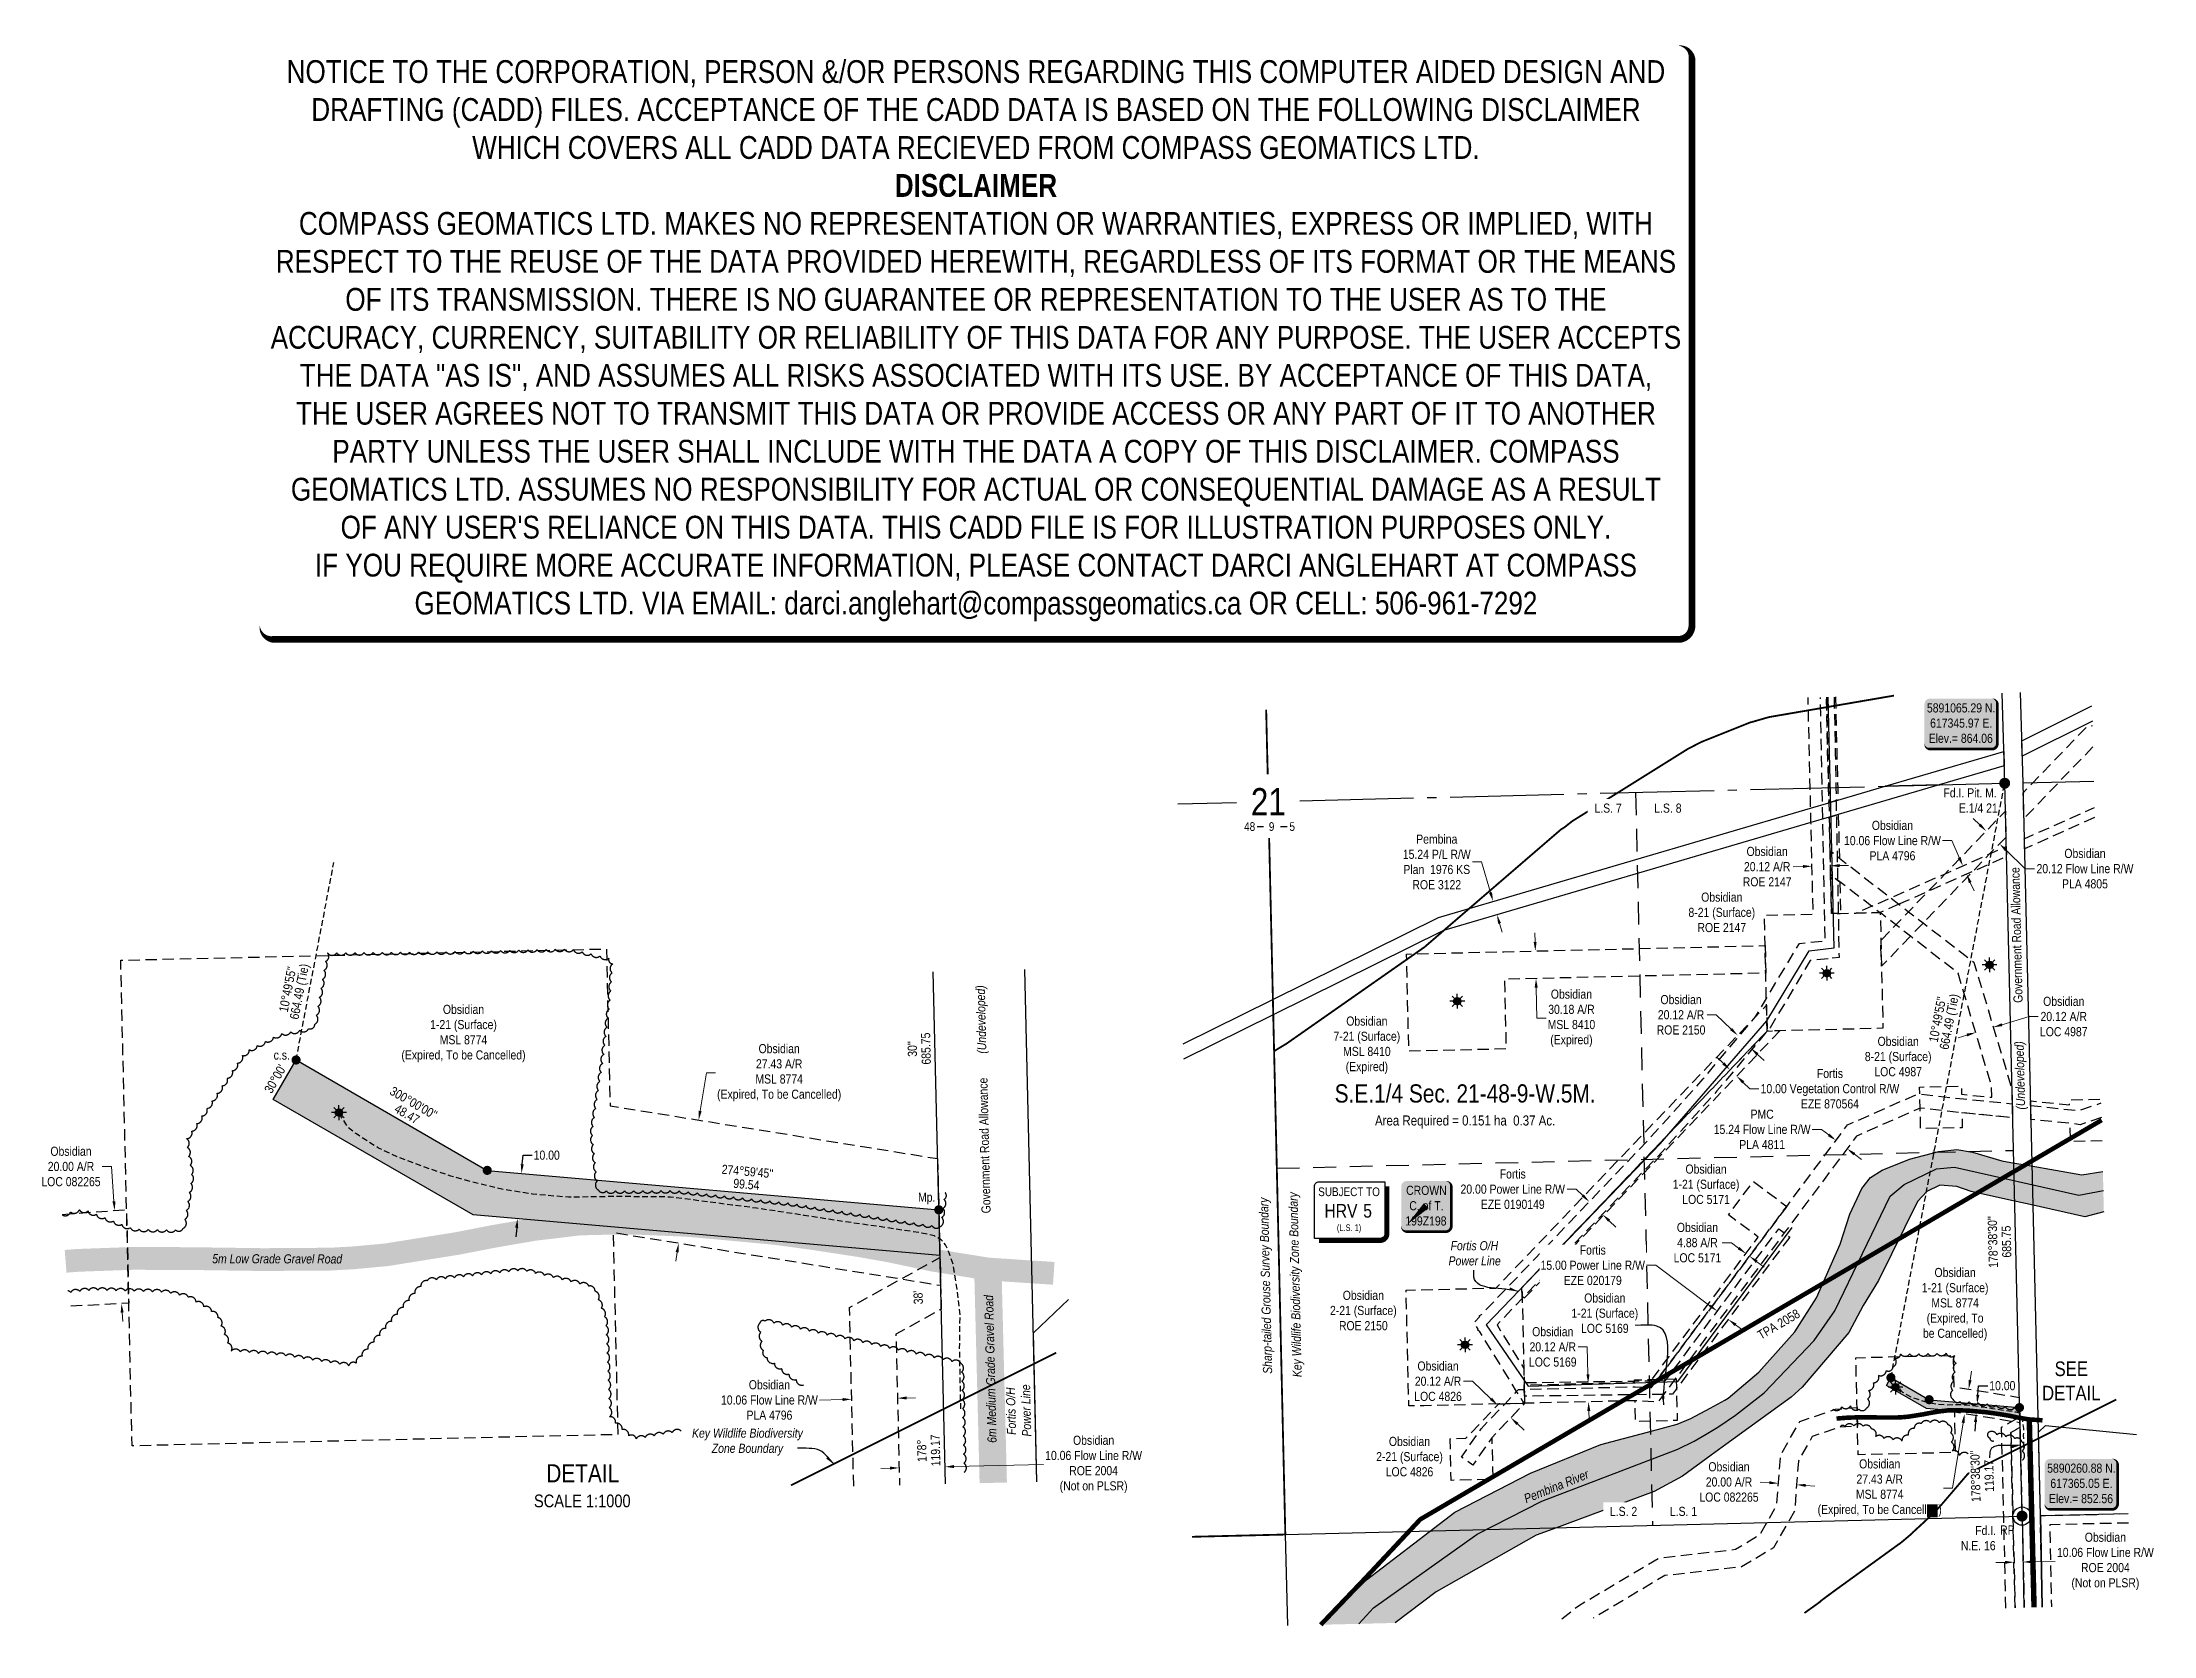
# Model space of a CAD drawing. Extents: x 615192 to 617510, y 5890130 to 5891879.
import ezdxf
from ezdxf.enums import TextEntityAlignment as Align

# ---------------------------------------------------------------- set-up
doc = ezdxf.new("R2010")
doc.units = 0
doc.header["$LTSCALE"] = 5
doc.header["$PDMODE"] = 34
doc.header["$PDSIZE"] = 0.03
for name, pattern in [('0', [1, 1, 0]), ('CENTERLINEX3', [5, 2.5, -1, 0.5, -1]), ('DASHDOT2', [12.7, 6.35, -3.175, 0, -3.175]), ('foc-ACCESSROAD', [3.75, 2.5, -1.25]), ('foc-FLOWLINE', [3.75, 2.5, -1.25]), ('foc-LSD', [8, 5, -3]), ('foc-QUARTERLINE', [33, 25, -3, 2, -3]), ('foc-TIELINE', [1.875, 1.25, -0.625]), ('foc-WHEELTRACKS', [2, 0.4, -1.6]), ('UG_PIPE', [1.875, 1.25, -0.625])]:
    doc.linetypes.add(name, pattern=pattern)
doc.layers.get('Defpoints').update_dxf_attribs({"color": 9})
for name, color, linetype in [('10', 1, 'Continuous'), ('35', 37, 'Continuous'), ('9', 3, 'Continuous'), ('AS-OWNER', 7, 'Continuous'), ('AS-PIPE-UG', 44, 'UG_PIPE'), ('AS-POWER', 104, 'foc-POWER'), ('AS-POWER-T', 104, 'Continuous'), ('AS-ROADS', 254, 'Continuous'), ('AS-UNDERLAY-H', 141, 'Continuous'), ('AS-WILDLIFE', 131, 'DASHDOT2'), ('C-AR', 13, 'foc-ACCESSROAD'), ('C-FLOWLINE', 13, 'foc-FLOWLINE'), ('C-SYMBOL', 7, 'Continuous'), ('C-WS', 13, 'foc-ACCESSROAD'), ('C-WS-S', 8, 'Continuous'), ('CG-NOTES', 7, 'Continuous'), ('CTW', 7, 'Continuous'), ('DETAIL-T', 7, 'Continuous'), ('F-EZE', 190, 'foc-FLOWLINE'), ('F-FLOWLINE', 190, 'foc-FLOWLINE'), ('F-RW', 190, 'Continuous'), ('L-AREAREQUIRED', 7, 'Continuous'), ('L-BD', 7, 'Continuous'), ('L-MON', 1, 'Continuous'), ('L-QSEC', 8, 'foc-QUARTERLINE'), ('L-ROAD-T', 7, 'Continuous'), ('L-SEC', 7, 'Continuous'), ('L-SECLBL', 7, 'Continuous'), ('L-SECTION-LSD', 7, 'foc-LSD'), ('L-TIE', 7, 'foc-TIELINE'), ('P-PROPOSED', 10, 'Continuous'), ('P-PROPOSED-H', 21, 'Continuous'), ('P-TXT', 4, 'Continuous'), ('T-BUSH', 110, '0'), ('T-WATER', 160, 'Continuous'), ('T-WATER-H', 133, 'Continuous'), ('T-WATER-P3', 160, 'foc-WHEELTRACKS'), ('T-WATER-T', 170, 'Continuous')]:
    doc.layers.add(name, color=color, linetype=linetype)
doc.layers.add('AS-TRAPPER BOUNDARY', color=7, linetype='CENTERLINEX3', true_color=0xb85c00, transparency=0.6)
doc.layers.add('AS-TRAPPER-T', color=7, linetype='Continuous', true_color=0xc26100)
for name, color, linetype, lineweight in [('C-AR-T', 13, 'Continuous', 9), ('C-FLOWLINE-T', 13, 'Continuous', 9), ('C-WS-T', 13, 'Continuous', 9), ('F-EZE-T', 190, 'Continuous', 9), ('F-FLOWLINE-T', 190, 'Continuous', 9), ('F-RW-T', 190, 'Continuous', 9), ('T-TEXT', 48, 'Continuous', 18)]:
    doc.layers.add(name, color=color, linetype=linetype, lineweight=lineweight)
doc.layers.add('DISCLAIMER', color=7, linetype='Continuous', plot=False)
doc.styles.add('100L', font='ARIALN.TTF', dxfattribs={"height": 11})
doc.styles.add('175L', font='ARIALN.TTF', dxfattribs={"height": 20})
doc.styles.add('240', font='ARIALN.TTF', dxfattribs={"height": 30})
doc.styles.add('80', font='ARIALN.TTF', dxfattribs={"height": 10})
doc.styles.add('80CG', font='ARIALN.TTF', dxfattribs={"height": 10})
doc.styles.add('80L', font='ARIALN.TTF', dxfattribs={"height": 10})
doc.styles.add('80LS', font='ARIALNI.TTF', dxfattribs={"height": 10})
doc.styles.add('foc-LtypeFont', font='ARIALN.TTF', dxfattribs={"height": 7.35})
doc.styles.add('HRV', font='ARIALN.TTF', dxfattribs={"height": 3})
doc.styles.add('SIMPLEX', font='ARIALN.TTF')
doc.linetypes.add('foc-POWER', pattern='A,6,-1,["P",foc-LtypeFont,S=0.2,R=0,X=-0.625,Y=-0.75],-1.24,4', length=12.24)
doc.linetypes.add('foc-TOPO-flowdirection-NOLINE', pattern='A,0,[">",foc-LtypeFont,S=0.3,R=0,X=0,Y=-0.945],-20,[">",foc-LtypeFont,S=0.3,R=0,X=0,Y=-0.945],0', length=20)
doc.dimstyles.new('Compass 5 000', dxfattribs={"dimscale": 5, "dimtxt": 9, "dimasz": 2, "dimexe": 0.2, "dimexo": 0.0625, "dimgap": 0.5, "dimtad": 0, "dimtih": 1, "dimtoh": 1, "dimzin": 0, "dimdsep": 46, "dimtxsty": '80CG', "dimcen": 0.1, "dimse1": 1, "dimse2": 1, "dimclrd": 256, "dimclrt": 256, "dimaunit": 1, "dimadec": 4, "dimazin": 0, "dimtfac": 0.06, "dimtofl": 0, "dimtmove": 0, "dimatfit": 1, "dimfxl": 0.2, "dimtolj": 1, "dimtzin": 0, "dimlwd": -1, "dimarcsym": 0})

msp = doc.modelspace()

# ---------------------------------------------------------------- texts
at = {"layer": 'AS-POWER-T', "insert": (616735.336, 5890562.692), "char_height": 9.99218, "attachment_point": 1, "style": '80L'}
msp.add_mtext_dynamic_manual_height_columns('\\pi2.55141;{\\fArial Narrow|b0|i1|c0|p34;Fortis O/H\\P\\pi0.32601;Power Line}', width=57.07445, gutter_width=49.961, heights=[0], dxfattribs=at)
at = {"layer": 'AS-POWER-T', "insert": (616251.071, 5890347.358), "char_height": 9.99218, "attachment_point": 1, "rotation": 91.358611, "style": '80L'}
msp.add_mtext_dynamic_manual_height_columns('\\pi2.54108;{\\fArial Narrow|b0|i1|c0|p34;Fortis O/H\\P\\pi0.31567;Power Line}', width=57.05377, gutter_width=49.961, heights=[0], dxfattribs=at)
at = {"layer": 'AS-TRAPPER-T', "style": '80L'}
msp.add_text('TPA 2058', height=9.9942, rotation=30.370818, dxfattribs=at).set_placement((617078.408, 5890454.314))
at = {"layer": 'AS-WILDLIFE', "char_height": 10, "attachment_point": 5, "rotation": 91.329722, "style": '240'}
for s, width, insert in [('{\\fArial Narrow|b0|i1|c0|p34;Sharp-tailed Grouse Survey Boundary}', 194.31334, (616536.312, 5890513.813)), ('{\\fArial Narrow|b0|i1|c0|p34;Key Wildlife Biodiversity Zone Boundary}', 203.84604, (616568.697, 5890514.916))]:
    msp.add_mtext_dynamic_manual_height_columns(s, width=width, gutter_width=44.984, heights=[0], dxfattribs=dict(at, insert=insert))
at = {"layer": 'AS-WILDLIFE', "insert": (615966.169, 5890342.099), "char_height": 10, "attachment_point": 5, "style": '240'}
msp.add_mtext_dynamic_manual_height_columns('{\\fArial Narrow|b0|i1|c0|p34;Key Wildlife Biodiversity\\PZone Boundary}', width=122.35443, gutter_width=44.984, heights=[0], dxfattribs=at)
at = {"layer": 'C-AR-T', "char_height": 9.99638, "attachment_point": 5, "style": '80CG'}
for s, insert in [('\\A1;Obsidian\\P8-21 (Surface)\\PLOC 4987', (617229.084, 5890765.268)), ('\\A1;Obsidian\\P1-21 (Surface)\\PLOC 5171', (617018.249, 5890625.048)), ('\\A1;Obsidian\\P2-21 (Surface)\\PROE 2150', (616642.126, 5890486.511)), ('\\A1;Obsidian\\P1-21 (Surface)\\PLOC 5169', (616907.139, 5890483.539)), ('\\A1;Obsidian\\P2-21 (Surface)\\PLOC 4826', (616692.771, 5890326.12))]:
    msp.add_mtext(s, dxfattribs=dict(at, insert=insert))
at = {"layer": 'C-SYMBOL', "color": 3, "style": '175L'}
msp.add_text('S.E.1/4 Sec. 21-48-9-W.5M.', height=19.99275, dxfattribs=at).set_placement((616753.841, 5890708.824), align=Align.BOTTOM_CENTER)
at = {"layer": 'C-WS-T', "char_height": 9.99638, "attachment_point": 5, "style": '80CG'}
for s, insert in [('\\A1;Obsidian\\P8-21 (Surface)\\PROE 2147', (617035.504, 5890923.532)), ('\\A1;Obsidian\\P7-21 (Surface)\\PMSL 8410\\P(Expired)', (616645.99, 5890777.748))]:
    msp.add_mtext(s, dxfattribs=dict(at, insert=insert))
at = {"layer": 'C-WS-T', "char_height": 9.99995, "attachment_point": 5, "style": '80CG'}
for insert, width in [((615654.573, 5890790.58), 135.66551), ((617291.565, 5890493.428), 77.92363)]:
    msp.add_mtext('\\A1;Obsidian\\P1-21 (Surface)\\PMSL 8774\\P(Expired, To be Cancelled)', dxfattribs=dict(at, insert=insert, width=width))
at = {"layer": 'CG-NOTES', "color": 3, "insert": (615731.452, 5890317.869), "char_height": 19.99275, "width": 105.46737, "attachment_point": 1, "style": '80CG'}
msp.add_mtext('\\pi13.93465;DETAIL\\P\\pi0.46272;{\\H0.7x;SCALE 1:1000}', dxfattribs=at)
at = {"layer": 'DETAIL-T', "color": 3, "insert": (617419.077, 5890409.253), "char_height": 15.9942, "width": 88.73903, "attachment_point": 5, "style": '80CG'}
msp.add_mtext('SEE\\PDETAIL', dxfattribs=at)
at = {"layer": 'L-AREAREQUIRED', "color": 5, "style": '100L'}
msp.add_text('Area Required = 0.151 ha  0.37 Ac.', height=10.99601, dxfattribs=at).set_placement((616753.841, 5890686.332), align=Align.BOTTOM_CENTER)
at = {"layer": 'L-BD', "style": '80L'}
for s, height, rotation, p in [("10°49'55''", 9.9964, 79.1678, (615461.493, 5890839.115)), ('664.49 (Tie)', 9.99638, 79.1678, (615475.484, 5890836.438)), ("10°49'55''", 9.9964, 79.1678, (617272.186, 5890806.006)), ('664.49 (Tie)', 9.99638, 79.1678, (617286.177, 5890803.329)), ('685.75', 9.9964, 91.3587, (616162.069, 5890774.016)), ("30''", 9.9964, 91.3587, (616147.079, 5890773.66)), ("30°00'", 9.9964, 59.9999, (615447.943, 5890740.898)), ("300°00'00''", 9.99638, 329.9999, (615599.767, 5890714.494)), ('48.47', 9.9964, 329.9999, (615592.645, 5890702.158)), ("274°59'45''", 9.99638, 355.004, (615966.274, 5890639.251)), ('99.54', 9.9964, 355.004, (615965.034, 5890625.06)), ("178°38'30''", 9.99638, 91.3587, (617332.914, 5890561.782)), ('685.75', 9.9964, 91.3587, (617347.905, 5890562.137)), ("38'", 9.9964, 91.3587, (616153.549, 5890500.869)), ('178°', 9.9964, 91.3587, (616157.539, 5890332.643)), ('119.17', 9.9964, 91.3587, (616172.529, 5890332.998))]:
    msp.add_text(s, height=height, rotation=rotation, dxfattribs=at).set_placement(p, align=Align.MIDDLE)
at = {"layer": 'L-ROAD-T', "style": '80L'}
for p in [(617358.958, 5890898.694), (616226.334, 5890667.617)]:
    msp.add_text('Government Road Allowance', height=9.99638, rotation=91.358699, dxfattribs=at).set_placement(p, align=Align.MIDDLE_CENTER)
at = {"layer": 'T-TEXT', "style": '80LS'}
for p in [(616222.571, 5890805.975), (617362.612, 5890744.606)]:
    msp.add_text('(Undeveloped)', height=9.99638, rotation=91.358699, dxfattribs=at).set_placement(p, align=Align.MIDDLE_CENTER)
at = {"layer": 'T-TEXT', "insert": (615450.104, 5890548.28), "char_height": 9.99638, "width": 162.96727, "attachment_point": 2, "rotation": 359.895888, "style": '80LS'}
msp.add_mtext('5m Low Grade Gravel Road', dxfattribs=at)
at = {"layer": 'T-TEXT', "insert": (616227.742, 5890422.263), "char_height": 9.99638, "width": 162.96727, "attachment_point": 2, "rotation": 91.358699, "style": '80LS', "bg_fill": 1, "box_fill_scale": 1.15, "bg_fill_color": 254, "bg_fill_transparency": 0}
msp.add_mtext('6m Medium Grade Gravel Road', dxfattribs=at)
at = {"layer": 'T-WATER-T', "insert": (616816.878, 5890284.085), "char_height": 9.99638, "attachment_point": 1, "rotation": 21.940461, "style": '80L'}
msp.add_mtext_dynamic_manual_height_columns('\\pi0.32614,t130.27904;{\\fArial Narrow|b0|i1|c0|p34;Pembina River}', width=76.19108, gutter_width=49.982, heights=[0], dxfattribs=at)

# ---------------------------------------------------------------- blocks, each defined once
blk = doc.blocks.new('fdia')
at = {"color": 255, "const_width": 1}
blk.add_lwpolyline([(-0.5, 0, 1), (0.5, 0, 1)], format="xyb", close=True, dxfattribs=at)
blk = doc.blocks.new('Fdiaa')
blk.add_blockref('fdia', (0, 0))
blk = doc.blocks.new('fdib')
at = {"color": 1, "const_width": 1.6}
blk.add_lwpolyline([(-0.4, 0, 1), (0.4, 0, 1)], format="xyb", close=True, dxfattribs=at)
at = {"color": 1}
blk.add_circle((0, 0), 0.8, dxfattribs=at)
blk = doc.blocks.new('Fdibb')
blk.add_blockref('fdib', (0, 0))
blk = doc.blocks.new('fdicc')
for name in ['Fdibb', 'Fdiaa']:
    blk.add_blockref(name, (0, 0))
blk = doc.blocks.new('FDI')
blk.add_blockref('fdicc', (0, 0))
blk = doc.blocks.new('PLIA')
at = {"color": 255, "const_width": 1}
blk.add_lwpolyline([(-0.5, 0, 1), (0.5, 0, 1)], format="xyb", close=True, dxfattribs=at)
blk = doc.blocks.new('PLIAA')
blk.add_blockref('PLIA', (0, 0))
blk = doc.blocks.new('PLIB')
at = {"color": 1}
blk.add_circle((0, 0), 0.8, dxfattribs=at)
blk = doc.blocks.new('PLIBB')
blk.add_blockref('PLIB', (0, 0))
blk = doc.blocks.new('PLICC')
for name in ['PLIAA', 'PLIBB']:
    blk.add_blockref(name, (0, 0))
blk = doc.blocks.new('PLI')
blk.add_blockref('PLICC', (0, 0))
blk = doc.blocks.new('L-SECLBL')
at = {"layer": '9', "color": 7}
for p, q in [((-5.1, -27.8), (-12.3, -27.8)), ((20.7, -27.8), (13.5, -27.8))]:
    blk.add_line(p, q, dxfattribs=at)
at = {"layer": '10', "color": 2, "style": 'SIMPLEX'}
blk.add_attdef('SEC', text='', height=30, dxfattribs=at).set_placement((0, 0), align=Align.MIDDLE)
at = {"layer": '10', "color": 5, "style": '80L'}
blk.add_attdef('TWP', text='', height=9.5, dxfattribs=at).set_placement((-14.4, -27.4), align=Align.MIDDLE_RIGHT)
blk.add_attdef('RGE', text='', height=9.5, dxfattribs=at).set_placement((3.6, -27.4), align=Align.MIDDLE_CENTER)
blk.add_attdef('MER', text='', height=9.5, dxfattribs=at).set_placement((23.2, -27.4), align=Align.MIDDLE_LEFT)
blk = doc.blocks.new('*D32')
at = {"layer": 'Defpoints', "color": 0, "transparency": 16777216}
for p in [(617043.1, 5890502.6), (617055.1, 5890493.6), (617042.6, 5890476.8)]:
    blk.add_point(p, dxfattribs=at)
at = {"layer": 'F-EZE-T', "transparency": 16777216}
for p, q in [((616963, 5890536.2), (616953, 5890536.2)), ((617022.5, 5890491.8), (616963, 5890536.2)), ((617050.6, 5890470.9), (617058.6, 5890464.9))]:
    blk.add_line(p, q, dxfattribs=at)
for points in [[(617023.5, 5890493.1), (617021.6, 5890490.5), (617030.6, 5890485.8)], [(617051.6, 5890472.2), (617049.6, 5890469.5), (617042.6, 5890476.8)]]:
    blk.add_solid(points, dxfattribs=at)
at = {"layer": 'F-EZE-T', "transparency": 16777216, "insert": (616893.9, 5890536.2), "char_height": 10, "attachment_point": 5, "style": '80CG', "bg_fill": 3, "box_fill_scale": 1.1, "bg_fill_color": 256, "bg_fill_true_color": 13158600, "bg_fill_transparency": 0}
blk.add_mtext('\\A1;Fortis\\P15.00 Power Line R/W\\PEZE 020179', dxfattribs=at)
blk = doc.blocks.new('*D33')
at = {"layer": 'Defpoints', "color": 0, "transparency": 16777216}
for p in [(616890.2, 5890605.8), (616790.1, 5890501.2), (616804.6, 5890487.4)]:
    blk.add_point(p, dxfattribs=at)
at = {"layer": 'F-EZE-T', "transparency": 16777216}
for p, q in [((616875.7, 5890619.7), (616865.7, 5890619.7)), ((616882.9, 5890612.8), (616875.7, 5890619.7)), ((616911.9, 5890585.1), (616919.1, 5890578.1))]:
    blk.add_line(p, q, dxfattribs=at)
for points in [[(616884.1, 5890614), (616881.8, 5890611.6), (616890.2, 5890605.8)], [(616913, 5890586.3), (616910.7, 5890583.9), (616904.7, 5890592)]]:
    blk.add_solid(points, dxfattribs=at)
at = {"layer": 'F-EZE-T', "transparency": 16777216, "insert": (616806.1, 5890619.7), "char_height": 10, "attachment_point": 5, "style": '80CG'}
blk.add_mtext('\\A1;Fortis\\P20.00 Power Line R/W\\PEZE 0190149', dxfattribs=at)
blk = doc.blocks.new('*D34')
at = {"layer": 'Defpoints', "color": 0, "transparency": 16777216}
for p in [(617046.6, 5890752.8), (617051.8, 5890743.9), (617053.8, 5890745.9)]:
    blk.add_point(p, dxfattribs=at)
at = {"layer": 'F-EZE-T', "transparency": 16777216}
for p, q in [((617037.4, 5890757.7), (617030.1, 5890764.6)), ((617059, 5890737), (617066.3, 5890730)), ((617066.3, 5890730), (617076.3, 5890730))]:
    blk.add_line(p, q, dxfattribs=at)
for points in [[(617038.5, 5890758.9), (617036.2, 5890756.5), (617044.6, 5890750.8)], [(617060.2, 5890738.2), (617057.9, 5890735.7), (617051.8, 5890743.9)]]:
    blk.add_solid(points, dxfattribs=at)
at = {"layer": 'F-EZE-T', "transparency": 16777216, "insert": (617154.2, 5890730), "char_height": 10, "attachment_point": 5, "style": '80CG'}
blk.add_mtext('\\A1;Fortis\\P10.00 Vegetation Control R/W\\PEZE 870564', dxfattribs=at)
blk = doc.blocks.new('GAS')
h = blk.add_hatch(color=255)
h.dxf.hatch_style = 1
edge = h.paths.add_edge_path()
edge.add_arc((0, 0), 0.9, 0, 360)
for p, q in [((-0.81, 0), (-1.62, 0)), ((-0.57, 0.57), (-1.14, 1.14)), ((0, 0.81), (0, 1.62)), ((0.57, 0.57), (1.14, 1.14)), ((1.62, 0), (0.81, 0)), ((-0.57, -0.57), (-1.14, -1.14)), ((0, -0.81), (0, -1.62)), ((1.14, -1.14), (0.57, -0.57))]:
    blk.add_line(p, q)
blk.add_circle((0, 0), 0.8)
blk = doc.blocks.new('*D35')
at = {"layer": 'C-AR-T', "transparency": 16777216}
for p, q in [((616762, 5890408.9), (616752, 5890408.9)), ((616782.2, 5890389.7), (616762, 5890408.9)), ((616811.2, 5890362), (616818.5, 5890355.1))]:
    blk.add_line(p, q, dxfattribs=at)
for points in [[(616783.4, 5890390.9), (616781.1, 5890388.4), (616789.4, 5890382.8)], [(616812.4, 5890363.2), (616810.1, 5890360.8), (616804, 5890368.9)]]:
    blk.add_solid(points, dxfattribs=at)
at = {"layer": 'Defpoints', "color": 0, "transparency": 16777216}
for p in [(616773.8, 5890366.4), (616804, 5890368.9), (616788.4, 5890352.5)]:
    blk.add_point(p, dxfattribs=at)
at = {"layer": 'C-AR-T', "transparency": 16777216, "insert": (616724.1, 5890408.9), "char_height": 10, "attachment_point": 5, "style": '80CG'}
blk.add_mtext('\\A1;Obsidian\\P20.12 A/R\\PLOC 4826', dxfattribs=at)
blk = doc.blocks.new('*D36')
at = {"layer": 'C-AR-T', "transparency": 16777216}
for p, q in [((617343, 5890800.3), (617372.8, 5890809.2)), ((617372.8, 5890809.2), (617382.8, 5890809.2)), ((617304.6, 5890788.9), (617295, 5890786))]:
    blk.add_line(p, q, dxfattribs=at)
for points in [[(617304.1, 5890790.5), (617305, 5890787.3), (617314.2, 5890791.7)], [(617342.6, 5890801.9), (617343.5, 5890798.7), (617333.5, 5890797.5)]]:
    blk.add_solid(points, dxfattribs=at)
at = {"layer": 'Defpoints', "color": 0, "transparency": 16777216}
for p in [(617333.5, 5890797.5), (617336.9, 5890785.9), (617317.6, 5890780.2)]:
    blk.add_point(p, dxfattribs=at)
at = {"layer": 'C-AR-T', "transparency": 16777216, "insert": (617410.8, 5890809.2), "char_height": 10, "attachment_point": 5, "style": '80CG'}
blk.add_mtext('\\A1;Obsidian\\P20.12 A/R\\PLOC 4987', dxfattribs=at)
blk = doc.blocks.new('*D37')
at = {"layer": 'C-AR-T', "transparency": 16777216}
for p, q in [((616887.9, 5890446.6), (616877.9, 5890446.6)), ((616888.6, 5890416.5), (616887.9, 5890446.6)), ((616889.6, 5890376.4), (616889.8, 5890366.4))]:
    blk.add_line(p, q, dxfattribs=at)
for points in [[(616890.3, 5890416.5), (616887, 5890416.5), (616888.9, 5890406.5)], [(616891.2, 5890376.4), (616887.9, 5890376.3), (616889.3, 5890386.4)]]:
    blk.add_solid(points, dxfattribs=at)
at = {"layer": 'Defpoints', "color": 0, "transparency": 16777216}
for p in [(616850.4, 5890405.6), (616888.9, 5890406.5), (616850.8, 5890385.5)]:
    blk.add_point(p, dxfattribs=at)
at = {"layer": 'C-AR-T', "transparency": 16777216, "insert": (616850, 5890446.6), "char_height": 10, "attachment_point": 5, "style": '80CG'}
blk.add_mtext('\\A1;Obsidian\\P20.12 A/R\\PLOC 5169', dxfattribs=at)
blk = doc.blocks.new('*D38')
at = {"layer": 'C-AR-T', "transparency": 16777216}
for p, q in [((617046, 5890561), (617036, 5890561)), ((617054, 5890555), (617046, 5890561)), ((617073.9, 5890540.1), (617081.9, 5890534.2))]:
    blk.add_line(p, q, dxfattribs=at)
for points in [[(617055, 5890556.4), (617053, 5890553.7), (617062, 5890549)], [(617074.9, 5890541.5), (617072.9, 5890538.8), (617065.9, 5890546.1)]]:
    blk.add_solid(points, dxfattribs=at)
at = {"layer": 'Defpoints', "color": 0, "transparency": 16777216}
for p in [(617062, 5890549), (617033, 5890510.1), (617036.9, 5890507.2)]:
    blk.add_point(p, dxfattribs=at)
at = {"layer": 'C-AR-T', "transparency": 16777216, "insert": (617008.8, 5890561), "char_height": 10, "attachment_point": 5, "style": '80CG'}
blk.add_mtext('\\A1;Obsidian\\P4.88 A/R\\PLOC 5171', dxfattribs=at)
blk = doc.blocks.new('*D39')
at = {"layer": 'C-AR-T', "transparency": 16777216}
for p, q in [((617087.7, 5890297.6), (617077.7, 5890298.3)), ((617127.6, 5890294.6), (617137.6, 5890293.8))]:
    blk.add_line(p, q, dxfattribs=at)
for points in [[(617087.8, 5890299.2), (617087.6, 5890295.9), (617097.7, 5890296.8)], [(617127.7, 5890296.2), (617127.5, 5890292.9), (617117.6, 5890295.3)]]:
    blk.add_solid(points, dxfattribs=at)
at = {"layer": 'Defpoints', "color": 0, "transparency": 16777216}
for p in [(617096.7, 5890284.2), (617116.7, 5890282.7), (617117.6, 5890295.3)]:
    blk.add_point(p, dxfattribs=at)
at = {"layer": 'C-AR-T', "transparency": 16777216, "insert": (617043.4, 5890298.3), "char_height": 10, "attachment_point": 5, "style": '80CG'}
blk.add_mtext('\\A1;Obsidian\\P20.00 A/R\\PLOC 082265', dxfattribs=at)
blk = doc.blocks.new('*D40')
at = {"layer": 'C-AR-T', "transparency": 16777216}
for p, q in [((616830.6, 5890891.1), (616830.4, 5890901.1)), ((616831.8, 5890840.9), (616832.6, 5890807.3)), ((616832.6, 5890807.3), (616842.6, 5890807.3))]:
    blk.add_line(p, q, dxfattribs=at)
for points in [[(616832.3, 5890891.2), (616829, 5890891.1), (616830.9, 5890881.1)], [(616833.5, 5890841), (616830.1, 5890840.9), (616831.6, 5890850.9)]]:
    blk.add_solid(points, dxfattribs=at)
at = {"layer": 'Defpoints', "color": 0, "transparency": 16777216}
for p in [(616865.5, 5890881.9), (616831.6, 5890850.9), (616866.2, 5890851.8)]:
    blk.add_point(p, dxfattribs=at)
at = {"layer": 'C-AR-T', "transparency": 16777216, "insert": (616870.5, 5890807.3), "char_height": 10, "attachment_point": 5, "style": '80CG'}
blk.add_mtext('\\A1;Obsidian\\P30.18 A/R\\PMSL 8410\\P(Expired)', dxfattribs=at)
blk = doc.blocks.new('*D41')
at = {"layer": 'C-FLOWLINE-T', "transparency": 16777216}
for p, q in [((617287.8, 5891002.3), (617277.8, 5891002.3)), ((617296, 5890983.8), (617287.8, 5891002.3)), ((617308.2, 5890956.3), (617312.3, 5890947.1))]:
    blk.add_line(p, q, dxfattribs=at)
for points in [[(617297.6, 5890984.4), (617294.5, 5890983.1), (617300.1, 5890974.6)], [(617309.7, 5890957), (617306.7, 5890955.6), (617304.2, 5890965.4)]]:
    blk.add_solid(points, dxfattribs=at)
at = {"layer": 'Defpoints', "color": 0, "transparency": 16777216}
for p in [(617300.1, 5890974.6), (617281.4, 5890966.3), (617285.5, 5890957.1)]:
    blk.add_point(p, dxfattribs=at)
at = {"layer": 'C-FLOWLINE-T', "transparency": 16777216, "insert": (617222.8, 5891002.3), "char_height": 10, "attachment_point": 5, "style": '80CG'}
blk.add_mtext('\\A1;Obsidian\\P10.06 Flow Line R/W\\PPLA 4796', dxfattribs=at)
blk = doc.blocks.new('*D42')
at = {"layer": 'C-FLOWLINE-T', "transparency": 16777216}
for p, q in [((617318.6, 5891019.7), (617311.4, 5891026.7)), ((617347.5, 5890991.9), (617368.6, 5890971.5)), ((617368.6, 5890971.5), (617378.6, 5890971.5))]:
    blk.add_line(p, q, dxfattribs=at)
for points in [[(617319.7, 5891020.9), (617317.4, 5891018.5), (617325.8, 5891012.8)], [(617348.6, 5890993.1), (617346.3, 5890990.7), (617340.3, 5890998.8)]]:
    blk.add_solid(points, dxfattribs=at)
at = {"layer": 'Defpoints', "color": 0, "transparency": 16777216}
for p in [(617319, 5891005.8), (617333.5, 5890991.8), (617340.3, 5890998.8)]:
    blk.add_point(p, dxfattribs=at)
at = {"layer": 'C-FLOWLINE-T', "transparency": 16777216, "insert": (617434.1, 5890971.5), "char_height": 10, "attachment_point": 5, "style": '80CG'}
blk.add_mtext('\\A1;Obsidian\\P20.12 Flow Line R/W\\PPLA 4805', dxfattribs=at)
blk = doc.blocks.new('*D43')
at = {"layer": 'Defpoints', "color": 0, "transparency": 16777216}
for p in [(617160.8, 5890673.3), (617148.2, 5890656.4), (617160.4, 5890647.2)]:
    blk.add_point(p, dxfattribs=at)
at = {"layer": 'F-FLOWLINE-T', "transparency": 16777216}
for p, q in [((617144.8, 5890685.3), (617134.8, 5890685.3)), ((617152.8, 5890679.3), (617144.8, 5890685.3)), ((617181, 5890658.2), (617189, 5890652.2))]:
    blk.add_line(p, q, dxfattribs=at)
for points in [[(617153.8, 5890680.6), (617151.8, 5890678), (617160.8, 5890673.3)], [(617182, 5890659.5), (617180, 5890656.9), (617173, 5890664.2)]]:
    blk.add_solid(points, dxfattribs=at)
at = {"layer": 'F-FLOWLINE-T', "transparency": 16777216, "insert": (617079.8, 5890685.3), "char_height": 10, "attachment_point": 5, "style": '80CG'}
blk.add_mtext('\\A1;PMC\\P15.24 Flow Line R/W\\PPLA 4811', dxfattribs=at)
blk = doc.blocks.new('*D44')
at = {"layer": 'C-FLOWLINE-T', "transparency": 16777216}
for p, q in [((617124.5, 5890974), (617113.8, 5890973.7)), ((617164.7, 5890974.9), (617174.7, 5890975.1))]:
    blk.add_line(p, q, dxfattribs=at)
for points in [[(617124.5, 5890975.6), (617124.6, 5890972.3), (617134.5, 5890974.2)], [(617164.7, 5890976.6), (617164.8, 5890973.2), (617154.7, 5890974.7)]]:
    blk.add_solid(points, dxfattribs=at)
at = {"layer": 'Defpoints', "color": 0, "transparency": 16777216}
for p in [(617134.5, 5890974.2), (617134.6, 5890971.6), (617154.8, 5890972)]:
    blk.add_point(p, dxfattribs=at)
at = {"layer": 'C-FLOWLINE-T', "transparency": 16777216, "insert": (617085.3, 5890973.7), "char_height": 10, "attachment_point": 5, "style": '80CG'}
blk.add_mtext('\\A1;Obsidian\\P20.12 A/R\\PROE 2147', dxfattribs=at)
blk = doc.blocks.new('*D45')
at = {"layer": 'C-AR-T', "transparency": 16777216}
for p, q in [((617029.3, 5890811.1), (617019.3, 5890811.1)), ((617045.7, 5890795.5), (617029.3, 5890811.1)), ((617074.7, 5890767.7), (617081.9, 5890760.8))]:
    blk.add_line(p, q, dxfattribs=at)
for points in [[(617046.8, 5890796.7), (617044.5, 5890794.3), (617052.9, 5890788.6)], [(617075.8, 5890768.9), (617073.5, 5890766.5), (617067.5, 5890774.6)]]:
    blk.add_solid(points, dxfattribs=at)
at = {"layer": 'Defpoints', "color": 0, "transparency": 16777216}
for p in [(617052.9, 5890788.6), (616990.8, 5890723.6), (617005.3, 5890709.7)]:
    blk.add_point(p, dxfattribs=at)
at = {"layer": 'C-AR-T', "transparency": 16777216, "insert": (616990.8, 5890811.1), "char_height": 10, "attachment_point": 5, "style": '80CG'}
blk.add_mtext('\\A1;Obsidian\\P20.12 A/R\\PROE 2150', dxfattribs=at)
blk = doc.blocks.new('*D46')
at = {"layer": 'Defpoints', "color": 0, "transparency": 16777216}
for p in [(616844.8, 5890953.4), (616784.5, 5890935.7), (616849.1, 5890938.7)]:
    blk.add_point(p, dxfattribs=at)
at = {"layer": 'F-RW-T', "transparency": 16777216}
for p, q in [((616771.8, 5890978.9), (616761.8, 5890978.9)), ((616781.7, 5890945.3), (616771.8, 5890978.9)), ((616791.6, 5890911.5), (616794.4, 5890901.9))]:
    blk.add_line(p, q, dxfattribs=at)
for points in [[(616783.3, 5890945.7), (616780.1, 5890944.8), (616784.5, 5890935.7)], [(616793.2, 5890911.9), (616790, 5890911), (616788.8, 5890921)]]:
    blk.add_solid(points, dxfattribs=at)
at = {"layer": 'F-RW-T', "transparency": 16777216, "insert": (616722.7, 5890978.9), "char_height": 10, "attachment_point": 5, "style": '80CG'}
blk.add_mtext('\\A1;Pembina\\P15.24 P/L R/W\\PPlan  1976 KS\\PROE 3122', dxfattribs=at)
blk = doc.blocks.new('*D47')
at = {"layer": 'C-WS-T', "transparency": 16777216}
for p, q in [((617308, 5890410.1), (617309.6, 5890419.9)), ((617300.4, 5890363.3), (617288.7, 5890291.7)), ((617288.7, 5890291.7), (617278.7, 5890291.7))]:
    blk.add_line(p, q, dxfattribs=at)
for points in [[(617306.3, 5890410.3), (617309.6, 5890409.8), (617306.4, 5890400.2)], [(617298.7, 5890363.5), (617302, 5890363), (617302, 5890373.1)]]:
    blk.add_solid(points, dxfattribs=at)
at = {"layer": 'Defpoints', "color": 0, "transparency": 16777216}
for p in [(617335, 5890395.5), (617302, 5890373.1), (617330.6, 5890368.5)]:
    blk.add_point(p, dxfattribs=at)
at = {"layer": 'C-WS-T', "transparency": 16777216, "insert": (617208.8, 5890291.7), "char_height": 10, "attachment_point": 5, "style": '80CG'}
blk.add_mtext('\\A1;Obsidian\\P27.43 A/R\\PMSL 8774\\P(Expired, To be Cancelled)', dxfattribs=at)
blk = doc.blocks.new('*D48')
at = {"layer": 'C-WS-T', "transparency": 16777216}
for p, q in [((615914.3, 5890705.6), (615921.1, 5890747.5)), ((615921.1, 5890747.5), (615931.1, 5890747.5)), ((615889.1, 5890550.5), (615887.5, 5890540.6))]:
    blk.add_line(p, q, dxfattribs=at)
for points in [[(615912.6, 5890705.8), (615915.9, 5890705.3), (615912.7, 5890695.7)], [(615887.4, 5890550.8), (615890.7, 5890550.2), (615890.7, 5890560.4)]]:
    blk.add_solid(points, dxfattribs=at)
at = {"layer": 'Defpoints', "color": 0, "transparency": 16777216}
for p in [(615998.4, 5890681.8), (615890.7, 5890560.4), (615976.4, 5890546.4)]:
    blk.add_point(p, dxfattribs=at)
at = {"layer": 'C-WS-T', "transparency": 16777216, "insert": (616001, 5890747.5), "char_height": 10, "attachment_point": 5, "style": '80CG'}
blk.add_mtext('\\A1;Obsidian\\P27.43 A/R\\PMSL 8774\\P(Expired, To be Cancelled)', dxfattribs=at)
blk = doc.blocks.new('*D49')
at = {"layer": 'C-FLOWLINE-T', "transparency": 16777216}
for p, q in [((616070.6, 5890388.9), (616045.3, 5890388.3)), ((616140.8, 5890390.5), (616150.8, 5890390.8))]:
    blk.add_line(p, q, dxfattribs=at)
for points in [[(616070.5, 5890390.5), (616070.6, 5890387.2), (616080.6, 5890389.1)], [(616140.8, 5890392.2), (616140.9, 5890388.9), (616130.8, 5890390.3)]]:
    blk.add_solid(points, dxfattribs=at)
at = {"layer": 'Defpoints', "color": 0, "transparency": 16777216}
for p in [(616080.6, 5890389.1), (616080.8, 5890380.3), (616131, 5890381.5)]:
    blk.add_point(p, dxfattribs=at)
at = {"layer": 'C-FLOWLINE-T', "transparency": 16777216, "insert": (615990.3, 5890388.3), "char_height": 10, "attachment_point": 5, "style": '80CG'}
blk.add_mtext('\\A1;Obsidian\\P10.06 Flow Line R/W\\PPLA 4796', dxfattribs=at)
blk = doc.blocks.new('*D50')
at = {"layer": 'C-AR-T', "transparency": 16777216}
for p, q in [((615268.1, 5890644.6), (615258.1, 5890644.6)), ((615270.9, 5890606.3), (615268.1, 5890644.6)), ((615279.9, 5890484.3), (615280.7, 5890474.4))]:
    blk.add_line(p, q, dxfattribs=at)
for points in [[(615272.6, 5890606.4), (615269.3, 5890606.2), (615271.7, 5890596.3)], [(615281.6, 5890484.5), (615278.3, 5890484.2), (615279.2, 5890494.3)]]:
    blk.add_solid(points, dxfattribs=at)
at = {"layer": 'Defpoints', "color": 0, "transparency": 16777216}
for p in [(615261, 5890595.5), (615271.7, 5890596.3), (615268.5, 5890493.5)]:
    blk.add_point(p, dxfattribs=at)
at = {"layer": 'C-AR-T', "transparency": 16777216, "insert": (615223.8, 5890644.6), "char_height": 10, "attachment_point": 5, "style": '80CG'}
blk.add_mtext('\\A1;Obsidian\\P20.00 A/R\\PLOC 082265', dxfattribs=at)
blk = doc.blocks.new('*D51')
at = {"layer": 'Defpoints', "color": 0, "transparency": 16777216}
for p in [(617315.7, 5890384), (617336.8, 5890372.2), (617337.7, 5890382.1)]:
    blk.add_point(p, dxfattribs=at)
at = {"layer": 'P-TXT', "transparency": 16777216}
for p, q in [((617316.6, 5890394), (617317.4, 5890404)), ((617317.4, 5890404), (617327.4, 5890404)), ((617314, 5890364.1), (617313.1, 5890354.2))]:
    blk.add_line(p, q, dxfattribs=at)
for points in [[(617314.9, 5890394.2), (617318.2, 5890393.9), (617315.7, 5890384)], [(617312.3, 5890364.3), (617315.6, 5890364), (617314.8, 5890374.1)]]:
    blk.add_solid(points, dxfattribs=at)
at = {"layer": 'P-TXT', "transparency": 16777216, "insert": (617343.4, 5890404), "char_height": 10, "attachment_point": 5, "style": '80CG'}
blk.add_mtext('\\A1;10.00', dxfattribs=at)
blk = doc.blocks.new('*D52')
at = {"layer": 'Defpoints', "color": 0, "transparency": 16777216}
for p in [(615718.2, 5890637.1), (615719.1, 5890637), (615714.8, 5890587.2)]:
    blk.add_point(p, dxfattribs=at)
at = {"layer": 'P-TXT', "transparency": 16777216}
for p, q in [((615719.1, 5890647.1), (615719.9, 5890657)), ((615719.9, 5890657), (615729.9, 5890657)), ((615713, 5890577.4), (615712.1, 5890567.4))]:
    blk.add_line(p, q, dxfattribs=at)
for points in [[(615717.4, 5890647.2), (615720.7, 5890646.9), (615718.2, 5890637.1)], [(615711.3, 5890577.5), (615714.6, 5890577.2), (615713.8, 5890587.3)]]:
    blk.add_solid(points, dxfattribs=at)
at = {"layer": 'P-TXT', "transparency": 16777216, "insert": (615745.9, 5890657), "char_height": 10, "attachment_point": 5, "style": '80CG'}
blk.add_mtext('\\A1;10.00', dxfattribs=at)
blk = doc.blocks.new('*U53')
at = {"layer": '35', "color": 3}
blk.add_circle((0, 0), 10, dxfattribs=at)
at = {"layer": '35', "color": 3, "style": '80'}
blk.add_attdef('RP_001', (-24.1, -20.3), '', height=10, dxfattribs=at)
blk = doc.blocks.new('*U54')
h = blk.add_hatch(color=254)
edge = h.paths.add_edge_path()
edge.add_line((-34, -28.5), (34, -28.5))
edge.add_arc((34, -22.5), 6, 270, 360)
edge.add_line((40, -22.5), (40, 21))
edge.add_arc((34, 21), 6, 0, 90)
edge.add_line((34, 27), (-34, 27))
edge.add_arc((-34, 21), 6, 90, 180)
edge.add_line((-40, 21), (-40, -22.5))
edge.add_arc((-34, -22.5), 6, 180, 270)
at = {"color": 1, "flags": 128}
blk.add_lwpolyline([(-34, -28.5, 3, 3, 0), (34, -28.5, 3, 3, 0.414214), (40, -22.5, 3, 3, 0), (40, 21, 3, 0, 0.414214), (34, 27, 0, 0, 0), (-34, 27, 0, 0, 0.414214), (-40, 21, 0, 0, 0), (-40, -22.5, 0, 3, 0.414214)], format="xyseb", close=True, dxfattribs=at)
blk.add_lwpolyline([(-36.2, -18.7, 0, 10, 0), (0, 0, 5, 5, 0)], format="xyseb", dxfattribs=at)
at = {"color": 1, "style": '80'}
blk.add_attdef('ENTER_TEXT_001', (-36, -5), '', height=10, dxfattribs=at)
blk = doc.blocks.new('*D55')
at = {"layer": 'C-FLOWLINE-T', "transparency": 16777216}
for p, q in [((617346.2, 5890210.1), (617336.2, 5890209.9)), ((617376.1, 5890210.7), (617401.5, 5890211.2))]:
    blk.add_line(p, q, dxfattribs=at)
for points in [[(617346.2, 5890211.8), (617346.2, 5890208.4), (617356.2, 5890210.3)], [(617376.1, 5890212.4), (617376.1, 5890209), (617366.1, 5890210.5)]]:
    blk.add_solid(points, dxfattribs=at)
at = {"layer": 'Defpoints', "color": 0, "transparency": 16777216}
for p in [(617356.2, 5890211), (617366.1, 5890211.2), (617366.1, 5890210.5)]:
    blk.add_point(p, dxfattribs=at)
at = {"layer": 'C-FLOWLINE-T', "transparency": 16777216, "insert": (617456.5, 5890211.2), "char_height": 10, "attachment_point": 5, "style": '80CG'}
blk.add_mtext('\\A1;Obsidian\\P10.06 Flow Line R/W\\PROE 2004\\P(Not on PLSR)', dxfattribs=at)
blk = doc.blocks.new('*D56')
at = {"layer": 'C-FLOWLINE-T', "transparency": 16777216}
for p, q in [((616122.7, 5890313.6), (616112.7, 5890313.3)), ((616193, 5890315.2), (616291.1, 5890317.6))]:
    blk.add_line(p, q, dxfattribs=at)
for points in [[(616122.6, 5890315.2), (616122.7, 5890311.9), (616132.6, 5890313.8)], [(616192.9, 5890316.9), (616193, 5890313.6), (616183, 5890315)]]:
    blk.add_solid(points, dxfattribs=at)
at = {"layer": 'Defpoints', "color": 0, "transparency": 16777216}
for p in [(616132.7, 5890313.3), (616183, 5890315), (616183, 5890314.5)]:
    blk.add_point(p, dxfattribs=at)
at = {"layer": 'C-FLOWLINE-T', "transparency": 16777216, "insert": (616346.1, 5890317.6), "char_height": 10, "attachment_point": 5, "style": '80CG'}
blk.add_mtext('\\A1;Obsidian\\P10.06 Flow Line R/W\\PROE 2004\\P(Not on PLSR)', dxfattribs=at)
blk = doc.blocks.new('*U58')
h = blk.add_hatch(color=255)
edge = h.paths.add_edge_path()
edge.add_line((-21.5, -28.5), (21.5, -28.5))
edge.add_arc((21.5, -22.5), 6, 270, 360)
edge.add_line((27.5, -22.5), (27.5, 21))
edge.add_arc((21.5, 21), 6, 0, 90)
edge.add_line((21.5, 27), (-21.5, 27))
edge.add_arc((-21.5, 21), 6, 90, 180)
edge.add_line((-27.5, 21), (-27.5, -22.5))
edge.add_arc((-21.5, -22.5), 6, 180, 270)
at = {"color": 14, "flags": 128}
blk.add_lwpolyline([(-21.5, -28.5, 3, 3, 0), (21.5, -28.5, 3, 3, 0.414214), (27.5, -22.5, 3, 3, 0), (27.5, 21, 3, 0, 0.414214), (21.5, 27, 0, 0, 0), (-21.5, 27, 0, 0, 0.414214), (-27.5, 21, 0, 0, 0), (-27.5, -22.5, 0, 3, 0.414214)], format="xyseb", close=True, dxfattribs=at)
blk.add_lwpolyline([(-20.8, -20.5, 0, 7.5, 0), (0, 0, 0, 0, 0)], format="xyseb", dxfattribs=at)
at = {"color": 14, "style": '80'}
blk.add_attdef('ENTER_TEXT_001', (-26.8, -4.9), '', height=10, dxfattribs=at)
blk = doc.blocks.new('HRV')
blk.add_lwpolyline([(-35.1, 31.6), (37.2, 31.6), (37.2, -25.5, -0.414214), (32.2, -30.5), (-40.1, -30.5), (-40.1, 26.6, -0.414214)], format="xyb", close=True)
at = {"const_width": 5, "flags": 128}
blk.add_lwpolyline([(-35.1, -33), (32.2, -33, 0.414214), (39.7, -25.5), (39.7, 26.6)], format="xyb", dxfattribs=at)
at = {"style": '80L'}
blk.add_text('SUBJECT TO', height=9.5, dxfattribs=at).set_placement((-2, 13.1), align=Align.BOTTOM_CENTER)
blk.add_attdef('(N.W.1/4 00)', text='', height=7.12, dxfattribs=at).set_placement((-2, -24.4), align=Align.BOTTOM_CENTER)
at = {"layer": 'CTW', "color": 3, "style": 'HRV'}
blk.add_text('HRV', height=15, dxfattribs=at).set_placement((-10.9, -0.2), align=Align.MIDDLE_CENTER)
blk.add_attdef('0', text='', height=15, dxfattribs=at).set_placement((18.3, -0.2), align=Align.MIDDLE_CENTER)
blk = doc.blocks.new('Disclaimer_Legal')
at = {"layer": 'DISCLAIMER', "color": 254, "flags": 128}
blk.add_lwpolyline([(-3613, -1105, 37.5, 37.5, 0), (4096, -1105, 37.5, 37.5, 0.414214), (4171, -1030, 37.5, 37.5, 0), (4171, 2079, 37.5, 0, 0.414214), (4096, 2154, 0, 0, 0), (-3613, 2154, 0, 0, 0.414214), (-3688, 2079, 0, 0, 0), (-3688, -1030, 0, 37.5, 0.414214)], format="xyseb", close=True, dxfattribs=at)
at = {"layer": 'DISCLAIMER', "color": 254, "insert": (242, 534), "char_height": 125, "width": 7717.57, "attachment_point": 5, "style": '80'}
blk.add_mtext('NOTICE TO THE CORPORATION, PERSON &/OR PERSONS REGARDING THIS COMPUTER AIDED DESIGN AND DRAFTING (CADD) FILES. ACCEPTANCE OF THE CADD DATA IS BASED ON THE FOLLOWING DISCLAIMER WHICH COVERS ALL CADD DATA RECIEVED FROM COMPASS GEOMATICS LTD.\\P{\\fArial Narrow|b1|i0|c0|p34;DISCLAIMER}\\PCOMPASS GEOMATICS LTD. MAKES NO REPRESENTATION OR WARRANTIES, EXPRESS OR IMPLIED, WITH RESPECT TO THE REUSE OF THE DATA PROVIDED HEREWITH, REGARDLESS OF ITS FORMAT OR THE MEANS OF ITS TRANSMISSION. THERE IS NO GUARANTEE OR REPRESENTATION TO THE USER AS TO THE ACCURACY, CURRENCY, SUITABILITY OR RELIABILITY OF THIS DATA FOR ANY PURPOSE. THE USER ACCEPTS THE DATA "AS IS", AND ASSUMES ALL RISKS ASSOCIATED WITH ITS USE. BY ACCEPTANCE OF THIS DATA, THE USER AGREES NOT TO TRANSMIT THIS DATA OR PROVIDE ACCESS OR ANY PART OF IT TO ANOTHER PARTY UNLESS THE USER SHALL INCLUDE WITH THE DATA A COPY OF THIS DISCLAIMER. COMPASS GEOMATICS LTD. ASSUMES NO RESPONSIBILITY FOR ACTUAL OR CONSEQUENTIAL DAMAGE AS A RESULT OF ANY USER\'S RELIANCE ON THIS DATA. THIS CADD FILE IS FOR ILLUSTRATION PURPOSES ONLY.\\PIF YOU REQUIRE MORE ACCURATE INFORMATION, PLEASE CONTACT DARCI ANGLEHART AT COMPASS GEOMATICS LTD. VIA EMAIL: darci.anglehart@compassgeomatics.ca OR CELL: 506-961-7292', dxfattribs=at)

# ---------------------------------------------------------------- dimensions: what is measured, and where the dimension line sits
at = {"layer": 'C-AR-T'}
for base, p1, p2, angle, text, picture, middle in [((616831.565, 5890850.947), (616865.513, 5890881.945), (616866.222, 5890851.761), 271.345148, 'Obsidian\\P30.18 A/R\\PMSL 8410\\P(Expired)', '*D40', (616870.493, 5890807.269)), ((617052.907, 5890788.56), (617005.31, 5890709.66), (616990.763, 5890723.57), 136.282137, 'Obsidian\\P20.12 A/R\\PROE 2150', '*D45', (616990.804, 5890811.108)), ((617333.451, 5890797.452), (617317.59, 5890780.174), (617336.882, 5890785.91), 16.559163, 'Obsidian\\P20.12 A/R\\PLOC 4987', '*D36', (617410.76, 5890809.161)), ((615271.669, 5890596.308), (615268.513, 5890493.533), (615260.999, 5890595.522), 94.21331, 'Obsidian\\P20.00 A/R\\PLOC 082265', '*D50', (615223.773, 5890644.645)), ((617061.988, 5890549.041), (617036.872, 5890507.213), (617032.958, 5890510.133), 143.272526, 'Obsidian\\P4.88 A/R\\PLOC 5171', '*D38', (617008.817, 5890561.001)), ((616888.859, 5890406.508), (616850.846, 5890385.481), (616850.375, 5890405.606), 91.342422, 'Obsidian\\P20.12 A/R\\PLOC 5169', '*D37', (616849.977, 5890446.553)), ((616804.009, 5890368.861), (616773.85, 5890366.406), (616788.416, 5890352.512), 316.355304, 'Obsidian\\P20.12 A/R\\PLOC 4826', '*D35', (616724.076, 5890408.923))]:
    dim = msp.add_linear_dim(base=base, p1=p1, p2=p2, angle=angle, text=text, dimstyle='Compass 5 000', dxfattribs=at)
    dim.commit()
    dim.dimension.update_dxf_attribs({"geometry": picture, "text_midpoint": middle, "dimtype": 161})
at = {"layer": 'C-FLOWLINE-T'}
for base, p1, p2, angle, text, picture, middle in [((617300.093, 5890974.62), (617285.475, 5890957.134), (617281.397, 5890966.337), 113.895884, 'Obsidian\\P10.06 Flow Line R/W\\PPLA 4796', '*D41', (617222.816, 5891002.332)), ((617340.263, 5890998.831), (617319.003, 5891005.777), (617333.496, 5890991.809), 316.057692, 'Obsidian\\P20.12 Flow Line R/W\\PPLA 4805', '*D42', (617434.051, 5890971.524)), ((617134.518, 5890974.187), (617154.787, 5890972.041), (617134.579, 5890971.567), 181.345238, 'Obsidian\\P20.12 A/R\\PROE 2147', '*D44', (617085.276, 5890973.7)), ((616080.567, 5890389.113), (616131.045, 5890381.465), (616080.777, 5890380.274), 181.357212, 'Obsidian\\P10.06 Flow Line R/W\\PPLA 4796', '*D49', (615990.328, 5890388.278)), ((616182.955, 5890315.003), (616132.66, 5890313.289), (616182.968, 5890314.482), 1.358699, 'Obsidian\\P10.06 Flow Line R/W\\PROE 2004\\P(Not on PLSR)', '*D56', (616346.059, 5890317.567))]:
    dim = msp.add_linear_dim(base=base, p1=p1, p2=p2, angle=angle, text=text, dimstyle='Compass 5 000', dxfattribs=at)
    dim.commit()
    dim.dimension.update_dxf_attribs({"geometry": picture, "text_midpoint": middle, "dimtype": 161})
at = {"layer": 'C-WS-T'}
dim = msp.add_linear_dim(base=(615890.681, 5890560.364), p1=(615998.391, 5890681.762), p2=(615976.404, 5890546.436), angle=260.771259, text='Obsidian\\P27.43 A/R\\PMSL 8774\\P(Expired, To be Cancelled)', dimstyle='Compass 5 000', dxfattribs=at)
dim.commit()
dim.dimension.update_dxf_attribs({"geometry": '*D48', "text_midpoint": (616001.031, 5890747.538), "dimtype": 161})
at = {"layer": 'F-EZE-T'}
dim = msp.add_linear_dim(base=(617051.81, 5890743.863), p1=(617046.558, 5890752.81), p2=(617053.771, 5890745.915), angle=316.288599, text='Fortis\\P10.00 Vegetation Control R/W\\PEZE 870564', dimstyle='Compass 5 000', dxfattribs=at)
dim.commit()
dim.dimension.update_dxf_attribs({"geometry": '*D34', "text_midpoint": (617154.2, 5890730.043), "dimtype": 161})
at = {"layer": 'F-FLOWLINE-T'}
dim = msp.add_linear_dim(base=(617160.796, 5890673.307), p1=(617160.38, 5890647.249), p2=(617148.158, 5890656.367), angle=143.274112, text='PMC\\P15.24 Flow Line R/W\\PPLA 4811', dimstyle='Compass 5 000', dxfattribs=at)
dim.commit()
dim.dimension.update_dxf_attribs({"geometry": '*D43', "text_midpoint": (617079.766, 5890685.266), "dimtype": 161})
at = {"layer": 'F-RW-T'}
dim = msp.add_linear_dim(base=(616784.519, 5890935.667), p1=(616849.092, 5890938.745), p2=(616844.8, 5890953.365), angle=106.361633, text='Pembina\\P15.24 P/L R/W\\PPlan  1976 KS\\PROE 3122', dimstyle='Compass 5 000', dxfattribs=at)
dim.commit()
dim.dimension.update_dxf_attribs({"geometry": '*D46', "text_midpoint": (616722.748, 5890978.873), "dimtype": 161})
at = {"layer": 'P-TXT'}
for base, p1, p2, picture, middle in [((615718.184, 5890637.106), (615714.785, 5890587.231), (615719.138, 5890637.023), '*D52', (615745.863, 5890657.03)), ((617315.698, 5890384.048), (617336.796, 5890372.169), (617337.666, 5890382.127), '*D51', (617343.38, 5890403.991))]:
    dim = msp.add_linear_dim(base=base, p1=p1, p2=p2, angle=85.004017, text='10.00', dimstyle='Compass 5 000', dxfattribs=at)
    dim.commit()
    dim.dimension.update_dxf_attribs({"geometry": picture, "text_midpoint": middle, "dimtype": 161})

# ---------------------------------------------------------------- hatches: boundary and pattern name
at = {"layer": 'AS-UNDERLAY-H'}
h = msp.add_hatch(color=256, dxfattribs=at)
h.dxf.hatch_style = 1
h.paths.add_polyline_path([(617260.636, 5890273.878), (617272.369, 5890273.878), (617272.369, 5890259.564), (617260.636, 5890259.564)])
at = {"layer": 'P-PROPOSED-H'}
h = msp.add_hatch(color=256, dxfattribs=at)
h.dxf.hatch_style = 1
h.paths.add_polyline_path([(615470.819, 5890761.528), (615680.639, 5890640.388), (616176.265, 5890597.062), (616177.458, 5890546.785), (615665.246, 5890591.561), (615445.828, 5890718.243)])
h = msp.add_hatch(color=256, dxfattribs=at)
h.dxf.hatch_style = 1
h.paths.add_polyline_path([(617221.135, 5890412.874), (617263.099, 5890388.646), (617362.224, 5890379.981), (617362.463, 5890369.925), (617260.02, 5890378.881), (617216.137, 5890404.217)])
at = {"layer": 'T-WATER-H'}
h = msp.add_hatch(color=256, dxfattribs=at)
h.dxf.hatch_style = 1
h.paths.add_polyline_path([(617023.938, 5890327.724), (617031.938, 5890333.544), (617039.938, 5890339.365), (617111.666, 5890391.555), (617123.658, 5890402.253), (617174.882, 5890462.539), (617190.593, 5890492.107), (617207.473, 5890519.557), (617250.317, 5890606.111), (617260.461, 5890617.313), (617274.884, 5890624.016), (617293.361, 5890622.656), (617309.048, 5890617.336), (617353.6, 5890607.31), (617373.832, 5890602.757), (617433.928, 5890589.233), (617454.811, 5890594.863), (617453.772, 5890639.128), (617430.573, 5890635.341), (617372.814, 5890645.546), (617352.606, 5890649.118), (617342.681, 5890650.871), (617310.732, 5890660.259), (617293.298, 5890663.119), (617273.634, 5890661.196), (617241.555, 5890652.722), (617211.492, 5890640.601), (617198.692, 5890632.561), (617189.156, 5890620.42), (617175.969, 5890592.436), (617165.355, 5890559.274), (617139.507, 5890500.291), (617115.545, 5890463.292), (617076.162, 5890419.04), (617042.454, 5890390.306), (617038.707, 5890388.258), (617030.707, 5890383.889), (617022.707, 5890379.518), (617001.704, 5890368.044), (616986.497, 5890361.684), (616959.62, 5890354.492), (616902.792, 5890339.313), (616825.638, 5890307.853), (616742.62, 5890265.024), (616714.398, 5890243.503), (616645.461, 5890190.934), (616595.369, 5890141.605), (616677.146, 5890143.595), (616721.967, 5890177.823), (616831.903, 5890239.902), (616850.163, 5890246.686), (616961.247, 5890287.956), (616992.465, 5890304.824)])

# ---------------------------------------------------------------- linework, layer by layer
at = {"layer": 'AS-PIPE-UG', "flags": 128}
for points in [[(616200.314, 5890378.733), (616199.074, 5890444.963), (616199.539, 5890481.783), (616196.344, 5890510.068), (616192.129, 5890536.638), (616187.644, 5890549.783), (616183.719, 5890558.523), (616178.959, 5890564.273), (616171.369, 5890568.428), (616157.649, 5890571.478), (616117.624, 5890577.723), (616077.079, 5890583.368), (616028.614, 5890590.993), (615976.199, 5890598.833), (615949.274, 5890602.323), (615881.724, 5890611.108), (615821.339, 5890611.678), (615769.804, 5890610.873), (615730.279, 5890614.223), (615696.519, 5890619.788), (615681.049, 5890623.463), (615659.249, 5890628.928), (615640.839, 5890634.063), (615609.244, 5890644.823), (615581.789, 5890655.213), (615561.344, 5890664.818), (615536.974, 5890680.298), (615527.964, 5890687.503), (615518.894, 5890701.843)], [(617367.034, 5890336.315), (617366.786, 5890349.561), (617366.879, 5890356.925), (617366.24, 5890362.582), (617365.397, 5890367.896), (617364.5, 5890370.525), (617363.715, 5890372.273), (617362.763, 5890373.423), (617361.245, 5890374.254), (617358.501, 5890374.864), (617350.496, 5890376.113), (617342.387, 5890377.242), (617332.694, 5890378.767), (617322.211, 5890380.335), (617316.826, 5890381.033), (617303.316, 5890382.79), (617291.239, 5890382.904), (617280.932, 5890382.743), (617273.027, 5890383.413), (617266.275, 5890384.526), (617263.181, 5890385.261), (617258.821, 5890386.354), (617255.139, 5890387.381), (617248.82, 5890389.533), (617243.329, 5890391.611), (617239.24, 5890393.532), (617234.366, 5890396.628), (617232.564, 5890398.069), (617230.75, 5890400.937)]]:
    msp.add_lwpolyline(points, dxfattribs=at)
at = {"layer": 'AS-POWER', "flags": 128}
for points in [[(616776.946, 5890470.693), (616968.014, 5890669.507), (617085.01, 5890804.354), (617131.397, 5890881.292), (617158.779, 5890884.686), (617152.108, 5891159.787)], [(616776.946, 5890470.693), (616822.946, 5890403.337), (616987.088, 5890408.805), (617112.829, 5890577.775)], [(616283.938, 5890298.528), (616280.061, 5890461.979), (616318.467, 5890498.528)], [(617387.227, 5890160.873), (617385.156, 5890261.361), (617382.983, 5890352.964), (617390.664, 5890360.274), (617490.594, 5890350.353)]]:
    msp.add_lwpolyline(points, dxfattribs=at)
at = {"layer": 'AS-ROADS', "flags": 128}
for points, const_width in [([(615217.9, 5890540.528), (615231.244, 5890541.583), (615291.104, 5890543.733), (615353.409, 5890543.553), (615434.709, 5890542.433), (615508.984, 5890542.958), (615533.994, 5890544.383), (615570.009, 5890547.718), (615607.879, 5890553.778), (615647.504, 5890560.093), (615688.809, 5890568.108), (615732.124, 5890575.548), (615781.959, 5890581.508), (615818.309, 5890582.408), (615848.424, 5890582.208), (615900.069, 5890579.993), (615948.904, 5890575.618), (615995.919, 5890571.198), (616035.924, 5890565.863), (616090.719, 5890557.483), (616124.099, 5890551.503), (616169.299, 5890541.898), (616230.019, 5890532.103), (616302.364, 5890527.323)], 24.991), ([(616229.995, 5890533.048), (616235.973, 5890297.391)], 29.989), ([(617161.407, 5890367.951), (617173.22, 5890368.885), (617185.192, 5890369.315), (617197.653, 5890369.279), (617213.913, 5890369.055), (617228.768, 5890369.16), (617233.77, 5890369.445), (617240.973, 5890370.112), (617248.547, 5890371.324), (617256.472, 5890372.587), (617264.733, 5890374.19), (617273.396, 5890375.678), (617283.363, 5890376.87), (617290.633, 5890377.05), (617296.656, 5890377.01), (617306.985, 5890376.567), (617316.752, 5890375.692), (617326.155, 5890374.808), (617334.156, 5890373.741), (617345.115, 5890372.065), (617351.791, 5890370.869), (617360.831, 5890368.948), (617372.975, 5890366.989), (617387.444, 5890366.033)], 4.998), ([(617372.97, 5890367.178), (617378.209, 5890160.654)], 5.998)]:
    msp.add_lwpolyline(points, dxfattribs=dict(at, const_width=const_width))
at = {"layer": 'AS-WILDLIFE', "const_width": 2, "flags": 128}
for points in [[(616535.473, 5891146.124), (616537.12, 5891075.16)], [(616538.744, 5891005.179), (616556.49, 5890240.651), (616454.067, 5890238.152)], [(616305.067, 5890440.237), (616014.055, 5890294.626)], [(617468.394, 5890388.85), (617305.813, 5890307.5), (617275.812, 5890272.5), (617274.937, 5890271.5), (617270.438, 5890267), (617261.937, 5890258.5), (617258.812, 5890255.5), (617246.813, 5890244.5), (617245.188, 5890243), (617243.813, 5890241.5), (617234.937, 5890234), (617231.25, 5890231), (617229.062, 5890229.5), (617158.625, 5890178.5), (617145.125, 5890168.5), (617142.937, 5890166.5), (617140.187, 5890164.5), (617126.218, 5890154.522)]]:
    msp.add_lwpolyline(points, dxfattribs=at)
at = {"layer": 'C-AR', "flags": 128}
for points in [[(617353.935, 5890729.459), (617354.313, 5890713.515), (617354.678, 5890698.147), (617299.07, 5890703.631), (617299.457, 5890687.206), (617253.723, 5890686.132), (617253.335, 5890708.809), (617252.828, 5890724.229), (617252.649, 5890731.866), (617298.383, 5890732.939), (617298.594, 5890723.905), (617331.739, 5890720.655), (617331.434, 5890733.62), (617294.771, 5890856.904), (617242.545, 5890897.431), (617226.55, 5890909.844), (617209.382, 5890923.372), (617208.739, 5890923.408), (617199.908, 5890930.235), (617165.138, 5890957.114), (617162.621, 5890959.06), (617154.962, 5890964.98), (617154.32, 5890990.921), (617162.138, 5890984.878), (617164.515, 5890983.039), (617220.832, 5890939.505), (617229.885, 5890932.506), (617240.49, 5890924.309), (617256.512, 5890911.924), (617312.217, 5890868.864), (617353.935, 5890729.459)], [(617106.768, 5890600.892), (616973.069, 5890421.699), (616965.114, 5890411.038), (616958.913, 5890410.892), (616969.154, 5890424.619), (617075.487, 5890567.132), (617042.735, 5890591.57), (617070.103, 5890628.251), (617106.768, 5890600.892)], [(616985.498, 5890411.516), (616985.753, 5890400.653), (616986.57, 5890365.782), (616940.836, 5890364.71), (616940.3, 5890387.577), (616819.154, 5890384.739), (616818.97, 5890392.419), (616818.797, 5890399.981), (616818.679, 5890404.863), (616939.828, 5890407.702), (616939.796, 5890409.106), (616939.764, 5890410.443), (616958.913, 5890410.892), (616965.114, 5890411.038), (616974.948, 5890411.268), (616984.478, 5890411.492), (616985.498, 5890411.516)], [(616790.681, 5890384.045), (616797.59, 5890384.213), (616818.327, 5890384.719), (616819.154, 5890384.739), (616783.104, 5890346.942), (616784.175, 5890301.209), (616738.441, 5890300.137), (616737.37, 5890345.87), (616754.641, 5890346.275), (616790.681, 5890384.045)]]:
    msp.add_lwpolyline(points, close=True, dxfattribs=at)
for points in [[(617452.983, 5890672.761), (617418.1, 5890671.944), (617417.628, 5890692.106), (617374.842, 5890696.235), (617374.478, 5890711.57), (617374.359, 5890716.579), (617417.154, 5890712.382), (617417.029, 5890717.677), (617451.91, 5890718.495)], [(615214.104, 5890592.067), (615284.789, 5890597.274), (615287.19, 5890494.462), (615221.535, 5890491.198)], [(616860.074, 5890148.046), (616878.336, 5890162.566), (616966.409, 5890214.908), (617050.613, 5890224.417), (617077.48, 5890240.572), (617084.857, 5890253.493), (617095.879, 5890272.812), (617099.953, 5890327.223), (617121.113, 5890364.777), (617160.465, 5890378.295), (617183.929, 5890380.023), (617184.409, 5890359.461), (617164.258, 5890358.459), (617134.798, 5890348.339), (617119.557, 5890321.291), (617115.479, 5890266.821), (617108.199, 5890254.062), (617092.256, 5890226.129), (617057.184, 5890205.039), (616972.926, 5890195.525), (616894.445, 5890148.882)]]:
    msp.add_lwpolyline(points, dxfattribs=at)
at = {"layer": 'C-FLOWLINE', "flags": 128}
for points in [[(617442.836, 5891105.271), (617404.77, 5891065.777), (617367.012, 5891026.345), (617366.335, 5891054.898), (617376.155, 5891065.09), (617435.577, 5891126.747), (617442.289, 5891128.598)], [(617444.66, 5891027.538), (617367.795, 5890993.321), (617367.532, 5891004.441), (617444.402, 5891038.53)], [(616082.827, 5890293.763), (616078.182, 5890489.816), (616177.505, 5890544.804), (616178.85, 5890488.075), (616129.17, 5890460.571), (616133.094, 5890294.954)], [(617347.33, 5890159.902), (617344.933, 5890260.381), (617342.607, 5890358.531), (617362.472, 5890369.529), (617362.741, 5890358.183), (617352.805, 5890352.683), (617354.986, 5890260.635), (617357.383, 5890160.147)], [(617357.383, 5890160.147), (617354.986, 5890260.635), (617352.805, 5890352.683), (617362.741, 5890358.183), (617365.049, 5890260.884), (617367.446, 5890160.392)]]:
    msp.add_lwpolyline(points, dxfattribs=at)
for points in [[(617242.545, 5890897.431), (617210.766, 5890864.455), (617210.101, 5890892.776), (617226.55, 5890909.844), (617240.49, 5890924.309), (617262.175, 5890946.811), (617280.69, 5890966.024), (617346.696, 5891034.682), (617347.371, 5891006.227), (617329.476, 5890987.639), (617310.961, 5890968.427), (617256.512, 5890911.924), (617242.545, 5890897.431)], [(617229.885, 5890932.506), (617209.382, 5890923.372), (617208.739, 5890923.408), (617183.141, 5890922.807), (617199.908, 5890930.235), (617220.832, 5890939.505), (617280.69, 5890966.024), (617329.476, 5890987.639), (617347.62, 5890995.705), (617347.88, 5890984.762), (617310.961, 5890968.427), (617262.175, 5890946.811), (617229.885, 5890932.506)]]:
    msp.add_lwpolyline(points, close=True, dxfattribs=at)
at = {"layer": 'C-WS', "flags": 128}
msp.add_lwpolyline([(617150.308, 5891159.744), (617152.687, 5891059.65), (617153.062, 5891043.87), (617153.436, 5891028.1), (617154.32, 5890990.921), (617154.962, 5890964.98), (617155.877, 5890922.167), (617163.306, 5890922.341), (617165.88, 5890922.401), (617183.141, 5890922.807), (617208.739, 5890923.408), (617209.382, 5890923.372), (617210.101, 5890892.776), (617210.766, 5890864.455), (617212.367, 5890796.285), (617099.388, 5890793.631), (617085.246, 5890793.257), (617084.561, 5890821.733), (617084.39, 5890829.004), (617083.736, 5890856.868), (617083.027, 5890887.052), (617082.243, 5890920.438), (617135.751, 5890921.694), (617133.39, 5891022.209), (617133.02, 5891037.983), (617132.523, 5891059.159), (617130.172, 5891159.27)], dxfattribs=at)
for points in [[(616174.932, 5890653.28), (616178.239, 5890513.863), (615818.734, 5890571.868), (615823.907, 5890350.408), (615290.845, 5890337.958), (615278.395, 5890871.019), (615811.457, 5890883.469), (615815.478, 5890711.277), (616174.932, 5890653.28)], [(617083.027, 5890887.052), (617083.736, 5890856.868), (616796.988, 5890850.135), (616798.785, 5890773.608), (616692.074, 5890771.102), (616689.569, 5890877.813), (616796.28, 5890880.319), (617083.027, 5890887.052)], [(617085.246, 5890793.257), (616816.188, 5890511.876), (616816.47, 5890499.812), (616816.519, 5890497.743), (616818.248, 5890423.06), (616818.614, 5890407.425), (616818.679, 5890404.863), (616818.797, 5890399.981), (616818.97, 5890392.419), (616819.154, 5890384.739), (616818.327, 5890384.719), (616797.59, 5890384.213), (616790.681, 5890384.045), (616741.103, 5890382.698), (616708.589, 5890381.929), (616692.03, 5890381.758), (616689.05, 5890508.897), (616787.699, 5890511.209), (617072.078, 5890808.609), (617084.561, 5890821.733), (617085.246, 5890793.257)], [(617361.958, 5890391.224), (617362.619, 5890363.341), (617290.718, 5890374.942), (617291.752, 5890330.65), (617185.14, 5890328.16), (617182.65, 5890434.772), (617289.263, 5890437.262), (617290.067, 5890402.824), (617361.958, 5890391.224)]]:
    msp.add_lwpolyline(points, close=True, dxfattribs=at)
at = {"layer": 'F-EZE', "flags": 128}
for points in [[(617158.737, 5891159.943), (617160.042, 5891097.434), (617160.74, 5891059.847), (617160.994, 5891046.2), (617161.288, 5891030.407), (617161.37, 5891025.976), (617162.138, 5890984.878), (617162.621, 5890959.06), (617162.706, 5890954.51), (617163.306, 5890922.341), (617164.209, 5890873.906), (617155.716, 5890873.027), (617155.735, 5890871.938), (617152.736, 5890871.885), (617152.722, 5890872.717), (617132.647, 5890870.64), (617088.445, 5890796.877), (617085.259, 5890793.229), (617030.245, 5890727.582), (616970.166, 5890660.863), (616906.404, 5890594.078), (616844.686, 5890529.396), (616816.47, 5890499.812), (616788.805, 5890470.805), (616818.226, 5890423.059), (616818.598, 5890407.424), (616818.666, 5890404.863), (616818.785, 5890399.981), (616818.957, 5890392.419), (616819.142, 5890384.74), (616818.327, 5890384.721), (616810.386, 5890397.623), (616769.845, 5890463.231), (616767.586, 5890465.207), (616768.307, 5890465.964), (616763.698, 5890473.449), (616769.787, 5890479.832), (616769.232, 5890480.739), (616771.86, 5890482.191), (616830.222, 5890543.198), (616891.943, 5890607.884), (616955.505, 5890674.458), (617015.158, 5890740.704), (617072.096, 5890808.563), (617084.39, 5890829.004), (617120.64, 5890889.497), (617148.866, 5890892.418), (617147.714, 5890954.229), (617146.373, 5891025.943), (617146.078, 5891041.819), (617145.75, 5891059.481), (617145.05, 5891097.151), (617143.746, 5891159.59)], [(617160.311, 5891159.98), (617162.689, 5891059.894), (617163.001, 5891046.79), (617160.994, 5891046.2), (617153.062, 5891043.871), (617152.687, 5891059.65), (617150.308, 5891159.744)], [(617387.227, 5890160.873), (617385.156, 5890261.361), (617481.632, 5890263.605)], [(617481.799, 5890253.288), (617395.424, 5890251.472), (617397.289, 5890161.118)]]:
    msp.add_lwpolyline(points, dxfattribs=at)
for points in [[(617163.375, 5891031.021), (617164.515, 5890983.039), (617162.138, 5890984.878), (617154.32, 5890990.921), (617153.436, 5891028.101), (617161.288, 5891030.407), (617163.375, 5891031.021)], [(617165.138, 5890957.114), (617165.88, 5890922.402), (617163.306, 5890922.341), (617155.877, 5890922.167), (617154.962, 5890964.98), (617162.621, 5890959.06), (617165.138, 5890957.114)], [(617099.388, 5890793.631), (616816.519, 5890497.743), (616816.47, 5890499.812), (616816.188, 5890511.876), (617085.242, 5890793.268), (617099.388, 5890793.631)], [(617110.011, 5890567.194), (616985.753, 5890400.653), (616981.291, 5890394.673), (616971.831, 5890394.542), (616818.97, 5890392.419), (616818.797, 5890399.981), (616818.679, 5890404.863), (616818.614, 5890407.425), (616939.796, 5890409.106), (616963.922, 5890409.441), (616973.686, 5890409.577), (616974.948, 5890411.268), (617097.982, 5890576.168), (617103.999, 5890571.679), (617110.011, 5890567.194)]]:
    msp.add_lwpolyline(points, close=True, dxfattribs=at)
at = {"layer": 'F-FLOWLINE', "flags": 128}
msp.add_lwpolyline([(617354.313, 5890713.515), (617354.678, 5890698.147), (617299.07, 5890703.631), (617253.335, 5890708.809), (617183.276, 5890677.937), (617103.999, 5890571.679), (616985.29, 5890412.581), (616984.478, 5890411.492), (616971.831, 5890394.542), (616965.594, 5890386.182), (616940.3, 5890387.577), (616819.154, 5890384.739), (616783.104, 5890346.942), (616762.229, 5890316.883), (616749.704, 5890325.581), (616771.254, 5890356.613), (616797.59, 5890384.213), (616810.386, 5890397.623), (616812.496, 5890399.834), (616818.797, 5890399.981), (616940.541, 5890402.836), (616958.265, 5890401.858), (616963.922, 5890409.441), (616965.114, 5890411.038), (616973.069, 5890421.699), (617106.768, 5890600.892), (617173.455, 5890690.273), (617250.989, 5890724.438), (617252.828, 5890724.229), (617300.675, 5890718.795), (617354.313, 5890713.515)], close=True, dxfattribs=at)
msp.add_lwpolyline([(617452.38, 5890698.463), (617428.792, 5890690.522), (617417.628, 5890692.106), (617374.842, 5890696.235), (617374.478, 5890711.57), (617427.053, 5890706.026), (617452.006, 5890714.427)], dxfattribs=at)
at = {"layer": 'F-RW', "flags": 128}
for points in [[(617442.176, 5891133.417), (617365.314, 5891094.873), (617364.872, 5891111.695), (617441.781, 5891150.261)], [(616444.409, 5890779.186), (616542.856, 5890828.04), (616543.246, 5890811.231), (616444.786, 5890762.432)]]:
    msp.add_lwpolyline(points, dxfattribs=at)
for points in [[(617345.47, 5891084.35), (617273.947, 5891063.494), (617214.868, 5891062.023), (617345.058, 5891100.076), (617345.47, 5891084.35)], [(616730.039, 5890903.794), (616543.246, 5890811.231), (616542.856, 5890828.04), (616724.47, 5890918.037), (617133.02, 5891037.983), (617153.062, 5891043.87), (617163.001, 5891046.789), (617214.868, 5891062.023), (617273.947, 5891063.494), (617163.375, 5891031.021), (617153.436, 5891028.1), (617133.39, 5891022.209), (616730.039, 5890903.794)]]:
    msp.add_lwpolyline(points, close=True, dxfattribs=at)
at = {"layer": 'L-QSEC'}
for p, q in [((616535.493, 5891145.257), (616537.12, 5891075.149)), ((616572.31, 5891046.026), (617345.97, 5891065.287)), ((617366.077, 5891065.76), (617443.72, 5891067.585)), ((616438.493, 5891042.694), (616503.074, 5891044.302)), ((616538.744, 5891005.194), (616556.49, 5890240.651)), ((616556.49, 5890240.651), (616558.794, 5890140.715))]:
    msp.add_line(p, q, dxfattribs=at)
at = {"layer": 'L-SEC'}
for p, q in [((617345.97, 5891065.287), (617343.373, 5891164.293)), ((617366.077, 5891065.764), (617363.48, 5891164.767)), ((617365.049, 5890260.884), (617345.97, 5891065.287)), ((617385.156, 5890261.361), (617366.077, 5891065.764)), ((616183.402, 5890296.146), (616170.065, 5890858.475)), ((616283.938, 5890298.528), (616270.6, 5890860.86)), ((616556.49, 5890240.651), (617365.049, 5890260.884)), ((617365.049, 5890260.884), (617367.121, 5890160.384)), ((617385.156, 5890261.361), (617481.632, 5890263.605)), ((617385.156, 5890261.361), (617387.227, 5890160.873)), ((616456.555, 5890238.213), (616556.49, 5890240.651))]:
    msp.add_line(p, q, dxfattribs=at)
at = {"layer": 'L-SECTION-LSD'}
for p, q in [((616940.792, 5891055.199), (616959.573, 5890250.738)), ((616547.159, 5890642.666), (617355.527, 5890662.346))]:
    msp.add_line(p, q, dxfattribs=at)
at = {"layer": 'L-TIE'}
for p, q in [((617221.135, 5890412.874), (617345.97, 5891065.287)), ((615470.819, 5890761.528), (615512.276, 5890978.193))]:
    msp.add_line(p, q, dxfattribs=at)
at = {"layer": 'P-PROPOSED', "flags": 128}
for points in [[(615470.819, 5890761.528), (615680.639, 5890640.388), (616176.265, 5890597.062), (616177.458, 5890546.785), (615665.246, 5890591.561), (615445.828, 5890718.243)], [(617221.135, 5890412.874), (617263.099, 5890388.646), (617362.224, 5890379.981), (617362.463, 5890369.925), (617260.02, 5890378.881), (617216.137, 5890404.217)]]:
    msp.add_lwpolyline(points, close=True, dxfattribs=at)
at = {"layer": 'T-BUSH', "flags": 128}
for points in [[(615214.134, 5890591.66, 0.49169751), (615223.34, 5890594.598, 0.52056705), (615232.993, 5890597.196, 0.52056705), (615242.421, 5890595.787, 0.52056705), (615251.721, 5890592.121, 0.52056705), (615261.021, 5890588.455, 0.52056705), (615270.321, 5890584.789, 0.52056705), (615279.62, 5890581.124, 0.52056705), (615288.92, 5890577.458, 0.52056705), (615298.621, 5890575.787, 0.52056705), (615308.615, 5890575.583, 0.52056705), (615318.609, 5890575.378, 0.52056705), (615328.604, 5890575.173, 0.52056705), (615338.598, 5890574.968, 0.52056705), (615346.938, 5890576.766, 0.52056705), (615348.621, 5890586.619, 0.52056705), (615350.305, 5890596.473, 0.52056705), (615351.988, 5890606.327, 0.52056705), (615353.671, 5890616.18, 0.52056705), (615355.355, 5890626.034, 0.52056705), (615356.147, 5890635.892, 0.52056705), (615354.561, 5890645.762, 0.52056705), (615352.975, 5890655.631, 0.52056705), (615351.388, 5890665.501, 0.52056705), (615350.721, 5890675.169, 0.52056705), (615356.295, 5890683.467, 0.52056705), (615361.87, 5890691.764, 0.52056705), (615367.444, 5890700.062, 0.52056705), (615373.019, 5890708.36, 0.52056705), (615378.594, 5890716.657, 0.52056705), (615384.168, 5890724.955, 0.52056705), (615389.743, 5890733.253, 0.52056705), (615395.317, 5890741.551, 0.52056705), (615400.892, 5890749.848, 0.52056705), (615406.466, 5890758.146, 0.52056705), (615412.041, 5890766.444, 0.52056705), (615419.434, 5890772.705, 0.52056705), (615428.307, 5890777.31, 0.52056705), (615437.18, 5890781.914, 0.52056705), (615446.052, 5890786.518, 0.52056705), (615455.103, 5890790.601, 0.52056705), (615464.94, 5890792.378, 0.52056705), (615474.778, 5890794.154, 0.52056705), (615484.615, 5890795.931, 0.52056705), (615491.351, 5890800.781, 0.52056705), (615493.041, 5890810.633, 0.52056705), (615494.73, 5890820.486, 0.52056705), (615496.42, 5890830.338, 0.52056705), (615498.109, 5890840.191, 0.52056705), (615499.799, 5890850.043, 0.52056705), (615501.488, 5890859.896, 0.52056705), (615503.178, 5890869.749, 0.52056705), (615505.425, 5890878.946, 0.52056705), (615515.421, 5890879.053, 0.52056705), (615525.417, 5890879.16, 0.52056705), (615535.413, 5890879.267, 0.52056705), (615545.409, 5890879.374, 0.52056705), (615555.404, 5890879.481, 0.52056705), (615565.4, 5890879.588, 0.52056705), (615575.396, 5890879.694, 0.52056705), (615585.392, 5890879.801, 0.52056705), (615595.388, 5890879.908, 0.52056705), (615605.383, 5890880.015, 0.52056705), (615615.379, 5890880.122, 0.52056705), (615625.375, 5890880.229, 0.52056705), (615635.371, 5890880.336, 0.52056705), (615645.366, 5890880.496, 0.52056705), (615655.359, 5890880.729, 0.52056705), (615665.353, 5890880.962, 0.52056705), (615675.347, 5890881.194, 0.52056705), (615685.34, 5890881.427, 0.52056705), (615695.334, 5890881.659, 0.52056705), (615705.328, 5890881.892, 0.52056705), (615715.321, 5890882.124, 0.52056705), (615725.315, 5890882.357, 0.52056705), (615735.309, 5890882.59, 0.52056705), (615745.302, 5890882.822, 0.52056705), (615755.296, 5890883.055, 0.52056705), (615765.29, 5890883.287, 0.52056705), (615775.19, 5890882.641, 0.52056705), (615784.912, 5890880.315, 0.52056705), (615794.634, 5890877.988, 0.52056705), (615804.356, 5890875.662, 0.52056705), (615814.078, 5890873.336, 0.52056705), (615818.409, 5890867.056, 0.52056705), (615817.704, 5890857.085, 0.52056705), (615817, 5890847.113, 0.52056705), (615816.296, 5890837.142, 0.52056705), (615815.592, 5890827.17, 0.52056705), (615814.521, 5890817.233, 0.52056705), (615813.327, 5890807.309, 0.52056705), (615812.134, 5890797.384, 0.52056705), (615810.94, 5890787.459, 0.52056705), (615809.746, 5890777.534, 0.52056705), (615808.552, 5890767.609, 0.52056705), (615807.228, 5890757.702, 0.52056705), (615805.745, 5890747.816, 0.52056705), (615804.261, 5890737.931, 0.52056705), (615802.778, 5890728.045, 0.52056705), (615801.295, 5890718.159, 0.52056705), (615799.811, 5890708.274, 0.52056705), (615798.328, 5890698.388, 0.52056705), (615796.844, 5890688.502, 0.52056705), (615796.089, 5890678.601, 0.52056705), (615797.142, 5890668.66, 0.52056705), (615798.195, 5890658.719, 0.52056705), (615799.248, 5890648.778, 0.52056705), (615800.301, 5890638.838, 0.52056705), (615801.355, 5890628.897, 0.52056705), (615802.408, 5890618.956, 0.52056705), (615811.359, 5890617.837, 0.52056705), (615821.356, 5890617.885, 0.52056705), (615831.352, 5890617.932, 0.52056705), (615841.348, 5890617.98, 0.52056705), (615851.344, 5890618.028, 0.52056705), (615861.341, 5890618.075, 0.52056705), (615871.337, 5890618.123, 0.52056705), (615881.333, 5890618.17, 0.52056705), (615891.31, 5890617.853, 0.52056705), (615901.245, 5890616.75, 0.52056705), (615911.181, 5890615.646, 0.52056705), (615921.116, 5890614.542, 0.52056705), (615931.051, 5890613.438, 0.52056705), (615940.986, 5890612.335, 0.52056705), (615950.922, 5890611.231, 0.52056705), (615960.857, 5890610.127, 0.52056705), (615970.792, 5890609.023, 0.52056705), (615980.728, 5890607.92, 0.52056705), (615990.663, 5890606.816, 0.52056705), (616000.598, 5890605.712, 0.52056705), (616010.533, 5890604.608, 0.52056705), (616020.428, 5890603.2, 0.52056705), (616030.302, 5890601.642, 0.52056705), (616040.176, 5890600.085, 0.52056705), (616050.05, 5890598.527, 0.52056705), (616059.925, 5890596.97, 0.52056705), (616069.799, 5890595.412, 0.52056705), (616079.673, 5890593.854, 0.52056705), (616089.548, 5890592.297, 0.52056705), (616099.422, 5890590.739, 0.52056705), (616109.296, 5890589.182, 0.52056705), (616119.17, 5890587.624, 0.52056705), (616129.045, 5890586.066, 0.52056705), (616138.919, 5890584.509, 0.52056705), (616148.793, 5890582.951, 0.52056705), (616158.668, 5890581.394, 0.52056705), (616168.542, 5890579.836, 0.52056705), (616178.005, 5890578.831, 0.52056705), (616179.335, 5890588.738, 0.52056705), (616180.666, 5890598.646, 0.52056705), (616181.997, 5890608.553, 0.52056705), (616183.012, 5890616.108)], [(615893.42, 5890354.255, 0.52056705), (615883.575, 5890352.519, 0.52056705), (615873.731, 5890350.783, 0.52056705), (615863.887, 5890349.047, 0.52056705), (615854.042, 5890347.311, 0.52056705), (615844.198, 5890345.575, 0.52056705), (615835.908, 5890349.036, 0.52056705), (615828.634, 5890355.893, 0.52056705), (615821.36, 5890362.75, 0.52056705), (615814.899, 5890369.977, 0.52056705), (615814.5, 5890379.965, 0.52056705), (615814.1, 5890389.954, 0.52056705), (615813.7, 5890399.942, 0.52056705), (615813.301, 5890409.931, 0.52056705), (615812.901, 5890419.919, 0.52056705), (615812.501, 5890429.907, 0.52056705), (615812.102, 5890439.896, 0.52056705), (615811.702, 5890449.884, 0.52056705), (615811.302, 5890459.873, 0.52056705), (615810.903, 5890469.861, 0.52056705), (615809.355, 5890479.619, 0.52056705), (615805.868, 5890488.987, 0.52056705), (615802.382, 5890498.356, 0.52056705), (615798.895, 5890507.725, 0.52056705), (615792.068, 5890513.321, 0.52056705), (615782.346, 5890515.648, 0.52056705), (615772.625, 5890517.976, 0.52056705), (615762.903, 5890520.304, 0.52056705), (615753.181, 5890522.631, 0.52056705), (615743.46, 5890524.959, 0.52056705), (615733.738, 5890527.286, 0.52056705), (615724.016, 5890529.614, 0.52056705), (615714.191, 5890530.274, 0.52056705), (615704.256, 5890529.17, 0.52056705), (615694.32, 5890528.067, 0.52056705), (615684.385, 5890526.964, 0.52056705), (615674.45, 5890525.86, 0.52056705), (615664.514, 5890524.757, 0.52056705), (615654.579, 5890523.654, 0.52056705), (615644.644, 5890522.551, 0.52056705), (615634.709, 5890521.447, 0.52056705), (615624.773, 5890520.344, 0.52056705), (615614.838, 5890519.241, 0.52056705), (615607.774, 5890512.759, 0.52056705), (615601.329, 5890505.118, 0.52056705), (615594.885, 5890497.476, 0.52056705), (615588.44, 5890489.834, 0.52056705), (615581.995, 5890482.193, 0.52056705), (615575.551, 5890474.551, 0.52056705), (615569.106, 5890466.91, 0.52056705), (615562.661, 5890459.268, 0.52056705), (615556.217, 5890451.626, 0.52056705), (615549.772, 5890443.985, 0.52056705), (615543.328, 5890436.343, 0.52056705), (615536.883, 5890428.702, 0.52056705), (615528.588, 5890426.001, 0.52056705), (615518.71, 5890427.531, 0.52056705), (615508.831, 5890429.06, 0.52056705), (615498.952, 5890430.59, 0.52056705), (615489.074, 5890432.119, 0.52056705), (615479.195, 5890433.649, 0.52056705), (615469.316, 5890435.178, 0.52056705), (615459.438, 5890436.708, 0.52056705), (615449.507, 5890437.807, 0.52056705), (615439.547, 5890438.661, 0.52056705), (615429.588, 5890439.515, 0.52056705), (615419.628, 5890440.369, 0.52056705), (615409.668, 5890441.223, 0.52056705), (615399.708, 5890442.076, 0.52056705), (615395.713, 5890450.827, 0.52056705), (615392.169, 5890460.174, 0.52056705), (615388.624, 5890469.521, 0.52056705), (615385.08, 5890478.868, 0.52056705), (615378.153, 5890485.417, 0.52056705), (615369.637, 5890490.653, 0.52056705), (615361.121, 5890495.888, 0.52056705), (615352.606, 5890501.124, 0.52056705), (615342.927, 5890503.414, 0.52056705), (615333.132, 5890505.409, 0.52056705), (615323.266, 5890506.795, 0.52056705), (615313.274, 5890507.093, 0.52056705), (615303.282, 5890507.392, 0.52056705), (615293.29, 5890507.69, 0.52056705), (615283.298, 5890507.988, 0.52056705), (615273.306, 5890508.286, 0.52056705), (615263.314, 5890508.584, 0.52056705), (615253.322, 5890508.882, 0.52056705), (615243.352, 5890508.669, 0.52056705), (615233.421, 5890507.529, 0.52056705), (615223.49, 5890506.389, 0.15681674), (615220.275, 5890508.292, 0.15681674)], [(616203.991, 5890308.902, 0.52056705), (616203.736, 5890318.895, 0.52056705), (616203.48, 5890328.888, 0.52056705), (616203.224, 5890338.881, 0.52056705), (616202.969, 5890348.874, 0.52056705), (616202.713, 5890358.867, 0.52056705), (616202.457, 5890368.86, 0.52056705), (616202.202, 5890378.853, 0.52056705), (616201.946, 5890388.846, 0.52056705), (616201.69, 5890398.84, 0.52056705), (616201.435, 5890408.833, 0.52056705), (616201.179, 5890418.826, 0.52056705), (616200.426, 5890428.405, 0.52056705), (616190.648, 5890430.484, 0.52056705), (616180.87, 5890432.563, 0.52056705), (616171.092, 5890434.642, 0.52056705), (616161.315, 5890436.721, 0.52056705), (616151.537, 5890438.8, 0.52056705), (616141.759, 5890440.879, 0.52056705), (616131.981, 5890442.957, 0.52056705), (616122.203, 5890445.036, 0.52056705), (616112.425, 5890447.115, 0.52056705), (616102.648, 5890449.194, 0.52056705), (616092.87, 5890451.273, 0.52056705), (616083.092, 5890453.352, 0.52056705), (616073.314, 5890455.431, 0.52056705), (616063.536, 5890457.509, 0.52056705), (616053.758, 5890459.588, 0.52056705), (616043.981, 5890461.667, 0.52056705), (616034.221, 5890463.831, 0.52056705), (616024.47, 5890466.03, 0.52056705), (616014.718, 5890468.228, 0.52056705), (616004.967, 5890470.427, 0.52056705), (615995.215, 5890472.626, 0.52056705), (615985.464, 5890474.825, 0.52056705), (615979.656, 5890472.699, 0.52056705), (615980.951, 5890462.787, 0.52056705), (615982.246, 5890452.874, 0.52056705), (615983.541, 5890442.962, 0.52056705), (615987.763, 5890434.758, 0.52056705), (615995.754, 5890428.753, 0.52056705), (616003.746, 5890422.748, 0.52056705), (616011.738, 5890416.743, 0.52056705), (616019.73, 5890410.738, 0.52056705), (616027.566, 5890404.851, 0.52056705)], [(617157.502, 5890378.168, 0.52056705), (617167.155, 5890380.766, 0.52056705), (617176.72, 5890381.806, 0.52056705), (617186.02, 5890378.14, 0.52056705), (617194.568, 5890379.685, 0.52056705), (617195.482, 5890389.542, 0.52056705), (617196.413, 5890398.859, 0.52056705), (617201.988, 5890407.157, 0.52056705), (617207.562, 5890415.455, 0.52056705), (617216.04, 5890420.501, 0.52056705), (617223.506, 5890424.798, 0.52056705), (617225.195, 5890434.651, 0.52056705), (617231.749, 5890438.796, 0.52056705), (617241.745, 5890438.903, 0.52056705), (617251.741, 5890439.01, 0.52056705), (617261.735, 5890439.2, 0.52056705), (617271.729, 5890439.432, 0.52056705), (617281.719, 5890439.633, 0.52056705), (617291.441, 5890437.306, 0.52056705), (617292.69, 5890428.767, 0.52056705), (617291.668, 5890418.826, 0.52056705), (617290.364, 5890408.916, 0.52056705), (617288.88, 5890399.03, 0.52056705), (617289.363, 5890389.102, 0.52056705), (617297.052, 5890386.572, 0.52056705), (617307.034, 5890386.353, 0.52056705), (617316.969, 5890385.249, 0.52056705), (617326.904, 5890384.145, 0.52056705), (617336.798, 5890382.731, 0.52056705), (617346.672, 5890381.174, 0.52056705), (617356.546, 5890379.616, 0.52056705), (617361.196, 5890384.109, 0.52056705)], [(617306.072, 5890329.057, 0.52056705), (617296.227, 5890327.321, 0.52056705), (617288.441, 5890332.463, 0.52056705), (617287.249, 5890342.091, 0.52056705), (617286.849, 5890352.079, 0.52056705), (617283.897, 5890361.122, 0.52056705), (617274.175, 5890363.449, 0.52056705), (617264.318, 5890363.599, 0.52056705), (617254.383, 5890362.496, 0.52056705), (617246.68, 5890357.21, 0.52056705), (617240.236, 5890349.569, 0.52056705), (617233.297, 5890343.247, 0.52056705), (617223.418, 5890344.776, 0.52056705), (617213.504, 5890346.011, 0.52056705), (617204.524, 5890348.161, 0.52056705), (617199.818, 5890356.547, 0.52056705), (617190.499, 5890359.561, 0.52056705), (617180.507, 5890359.859, 0.52056705), (617170.551, 5890359.303, 0.52056705), (617165.357, 5890358.707, 0.52056705)], [(617365.371, 5890322.287, 0.52056705), (617365.115, 5890332.28, 0.52056705), (617364.86, 5890342.274, 0.52056705), (617356.989, 5890345.937, 0.52056705), (617347.211, 5890348.016, 0.52056705), (617337.433, 5890350.095, 0.52056705), (617327.674, 5890352.26, 0.52056705), (617329.681, 5890346.646, 0.52056705), (617333.925, 5890343.457, 0.52056705)]]:
    msp.add_lwpolyline(points, format="xyb", dxfattribs=at)
at = {"layer": 'T-WATER'}
for points in [[(616595.369, 5890141.605), (616645.461, 5890190.934), (616714.398, 5890243.503), (616742.62, 5890265.024), (616825.638, 5890307.853), (616902.792, 5890339.313), (616959.62, 5890354.492), (616986.497, 5890361.684), (617001.704, 5890368.044), (617022.707, 5890379.518), (617030.707, 5890383.889), (617038.707, 5890388.258), (617042.454, 5890390.306), (617076.162, 5890419.04), (617115.545, 5890463.292), (617139.507, 5890500.291), (617165.355, 5890559.274), (617175.969, 5890592.436), (617189.156, 5890620.42), (617198.692, 5890632.561), (617211.492, 5890640.601), (617241.555, 5890652.722), (617273.634, 5890661.196), (617293.298, 5890663.119), (617310.732, 5890660.259), (617342.681, 5890650.871), (617352.606, 5890649.118), (617372.814, 5890645.546), (617430.573, 5890635.341), (617453.772, 5890639.128)], [(617454.811, 5890594.863), (617433.928, 5890589.233), (617373.832, 5890602.757), (617353.6, 5890607.31), (617309.048, 5890617.336), (617293.361, 5890622.656), (617274.884, 5890624.016), (617260.461, 5890617.313), (617250.317, 5890606.111), (617207.473, 5890519.557), (617190.593, 5890492.107), (617174.882, 5890462.539), (617123.658, 5890402.253), (617111.666, 5890391.555), (617039.938, 5890339.365), (617031.938, 5890333.544), (617023.938, 5890327.724), (616992.465, 5890304.824), (616961.247, 5890287.956), (616850.163, 5890246.686), (616831.903, 5890239.902), (616721.967, 5890177.823), (616677.146, 5890143.595)]]:
    msp.add_lwpolyline(points, dxfattribs=at)
at = {"layer": 'T-WATER', "flags": 128}
msp.add_lwpolyline([(616637.249, 5890142.624), (616653.411, 5890160.134), (616767.217, 5890240.933), (616838.175, 5890277.386), (616987.285, 5890334.189), (617005.023, 5890343.302), (617018.462, 5890350.981), (617031.327, 5890358.514), (617050.486, 5890371.6), (617081.963, 5890396.16), (617136.965, 5890453.602), (617159.739, 5890486.253), (617220.441, 5890611.923), (617235.528, 5890624.893), (617271.264, 5890641.928), (617291.078, 5890643.868), (617427.36, 5890613.272), (617454.264, 5890618.169)], dxfattribs=at)

# ---------------------------------------------------------------- block references
at = {"xscale": 0.9996377000000001, "yscale": 0.9996377000000001, "zscale": 0.9996377000000001}
msp.add_blockref('*U53', (617365.049, 5890260.884), dxfattribs=at).add_auto_attribs({'RP_001': 'RP'})
at = {"layer": 'AS-OWNER'}
ref = msp.add_blockref('*U58', (616711.144, 5890601.649), dxfattribs=at)
ref.add_attrib('ENTER_TEXT_001', 'CROWN', (616689.084, 5890613.421), dxfattribs={"layer": '0', "color": 14, "height": 10, "style": '80'})
ref.add_attrib('ENTER_TEXT_002', 'C. of T.', (616692.58, 5890596.577), dxfattribs={"layer": '0', "color": 14, "height": 10, "style": '80'})
ref.add_attrib('ENTER_TEXT_003', '199Z198', (616688.177, 5890579.87), dxfattribs={"layer": '0', "color": 14, "height": 10, "style": '80'})
at = {"layer": 'C-WS-S'}
for p, xscale, yscale, zscale in [((617150.728, 5890856.702), 4.998188499999988, 4.998188499999988, 4.998188499999988), ((617329.417, 5890865.87), 4.998188499999988, 4.998188499999988, 4.998188499999988), ((616745.235, 5890825.968), 4.998188499999988, 4.998188499999988, 4.998188499999988), ((615517.893, 5890703.752), 4.998188499999993, 4.998188499999993, 4.998188499999993), ((616753.703, 5890448.875), 4.998188499999988, 4.998188499999988, 4.998188499999988), ((617226.21, 5890402.462), 4.998188499999988, 4.998188499999988, 4.998188499999988)]:
    msp.add_blockref('GAS', p, dxfattribs=dict(at, xscale=xscale, yscale=yscale, zscale=zscale))
at = {"layer": 'CG-NOTES'}
msp.add_blockref('HRV', (616628.46, 5890596.183), dxfattribs=at).add_auto_attribs({'(N.W.1/4 00)': '(L.S. 1)', '0': '5'})
at = {"layer": 'Defpoints', "xscale": 0.2, "yscale": 0.2, "zscale": 0.2}
msp.add_blockref('Disclaimer_Legal', (616168.553, 5891444.19), dxfattribs=at)
at = {"layer": 'DETAIL-T'}
ref = msp.add_blockref('*U54', (617297.937, 5891131.263), dxfattribs=dict(at, xscale=0.9996377000000001, yscale=0.9996377000000001, zscale=0.9996377000000001))
ref.add_attrib('ENTER_TEXT_001', '5891065.29 N.', (617260.631, 5891143.031), dxfattribs={"layer": '0', "color": 1, "height": 9.99638, "style": '80'})
ref.add_attrib('ENTER_TEXT_002', '617345.97 E.', (617264.153, 5891126.329), dxfattribs={"layer": '0', "color": 1, "height": 9.99638, "style": '80'})
ref.add_attrib('ENTER_TEXT_003', 'Elev.= 864.06', (617262.575, 5891109.628), dxfattribs={"layer": '0', "color": 1, "height": 9.99638, "style": '80'})
ref = msp.add_blockref('*U54', (617429.896, 5890296.726), dxfattribs=dict(at, xscale=0.9996377000000001, yscale=0.9996377000000001, zscale=0.9996377000000001))
ref.add_attrib('ENTER_TEXT_001', '5890260.88 N.', (617392.59, 5890308.494), dxfattribs={"layer": '0', "color": 1, "height": 9.99638, "style": '80'})
ref.add_attrib('ENTER_TEXT_002', '617365.05 E.', (617396.112, 5890291.793), dxfattribs={"layer": '0', "color": 1, "height": 9.99638, "style": '80'})
ref.add_attrib('ENTER_TEXT_003', 'Elev.= 852.56', (617394.533, 5890275.091), dxfattribs={"layer": '0', "color": 1, "height": 9.99638, "style": '80'})
at = {"layer": 'L-MON', "xscale": 4.998188499999993, "yscale": 4.998188499999993, "zscale": 4.998188499999993}
for name, p in [('PLI', (615680.639, 5890640.388)), ('PLI', (617221.135, 5890412.874)), ('PLI', (617263.099, 5890388.646)), ('PLI', (617362.209, 5890379.982)), ('FDI', (617365.049, 5890260.884))]:
    msp.add_blockref(name, p, dxfattribs=at)
at = {"layer": 'L-SECLBL', "color": 5}
msp.add_blockref('L-SECLBL', (616537.816, 5891045.167), dxfattribs=at).add_auto_attribs({'SEC': '21', 'TWP': '48', 'RGE': '9', 'MER': '5'})

msp.set_redraw_order([(e.dxf.handle, doc.entitydb.next_handle()) for e in msp.query("TEXT MTEXT ATTDEF DIMENSION ARC_DIMENSION")])  # texts and dimensions are drawn at this point

# ---------------------------------------------------------------- leaders
at = {"layer": 'AS-POWER-T', "path_type": 1}
msp.add_leader([(616812.143, 5890507.317), (616763.503, 5890523.172), (616763.503, 5890530.751)], dimstyle='Compass 5 000', override={"dimgap": 0.5, "dimtad": 0}, dxfattribs=at)
at = {"layer": 'AS-WILDLIFE', "path_type": 1}
msp.add_leader([(616061, 5890318.116), (616045.654, 5890332.994), (616021.001, 5890335.538)], dimstyle='Compass 5 000', override={"dimgap": 0.5, "dimtad": 0}, dxfattribs=at)
at = {"layer": 'C-AR-T', "path_type": 1}
msp.add_leader([(616971.78, 5890383.089), (616964.229, 5890469.395), (616940.426, 5890470.319)], dimstyle='Compass 5 000', override={"dimgap": 0.5, "dimtad": 0}, dxfattribs=at)
at = {"layer": 'L-BD', "path_type": 1}
msp.add_leader([(617363.202, 5890338.758), (617329.923, 5890332.624), (617329.423, 5890324.662)], dimstyle='Compass 5 000', override={"dimgap": 0.5, "dimtad": 0}, dxfattribs=at)

# ---------------------------------------------------------------- next in the draw order: texts
at = {"layer": 'L-MON', "char_height": 9.98463, "attachment_point": 1, "style": '80L', "bg_fill": 3, "box_fill_scale": 1.15, "bg_fill_color": 256, "bg_fill_true_color": 256, "bg_fill_transparency": 0}
for s, width, insert in [('\\pi1.06017;Fd.I. Pit. M. \\P\\pi18.01906;E.1/4 21', 57.61024, (617277.721, 5891059.747)), ('\\pi0.54255;c.s.', 16.92252, (615445.662, 5890771.929)), ('\\pi0.9512;Mp.', 18.18933, (616152.471, 5890615.923))]:
    msp.add_mtext_dynamic_manual_height_columns(s, width=width, gutter_width=49.982, heights=[0], dxfattribs=dict(at, insert=insert))
at = {"layer": 'L-SECTION-LSD', "attachment_point": 1, "style": '100L', "bg_fill": 3, "box_fill_scale": 1.5, "bg_fill_color": 256, "bg_fill_transparency": 0}
for s, width, insert, char_height in [('L.S. 8', 30.39013, (616961.403, 5891042.961), 9.9964), ('\\pi2.13968;L.S. 2', 30.64231, (616910.596, 5890271.042), 9.99638), ('L.S. 1', 29.98033, (616978.531, 5890271.042), 9.9964)]:
    msp.add_mtext_dynamic_manual_height_columns(s, width=width, gutter_width=54.98, heights=[0], dxfattribs=dict(at, insert=insert, char_height=char_height))

# ---------------------------------------------------------------- next in the draw order: linework, layer by layer
at = {"layer": 'AS-WILDLIFE', "const_width": 2, "flags": 128}
msp.add_lwpolyline([(616544.175, 5890771.231), (616557.963, 5890779.581), (616709.346, 5890885.549), (616858.986, 5891014.55), (616863.004, 5891017.024), (616871.28, 5891023.609), (616998.281, 5891102.984), (617013.012, 5891110.572), (617013.631, 5891110.695), (617014.142, 5891111.031), (617067.058, 5891132.198), (617068.438, 5891132.464), (617087.258, 5891137.905), (617224.49, 5891161.492)], dxfattribs=at)
at = {"layer": 'T-WATER-P3', "linetype": 'foc-TOPO-flowdirection-NOLINE', "flags": 128}
msp.add_lwpolyline([(616637.249, 5890142.624), (616653.411, 5890160.134), (616767.217, 5890240.933), (616838.175, 5890277.386), (616987.285, 5890334.189), (617005.023, 5890343.302), (617018.462, 5890350.981), (617031.327, 5890358.514), (617050.486, 5890371.6), (617081.963, 5890396.16), (617136.965, 5890453.602), (617159.739, 5890486.253), (617220.441, 5890611.923), (617235.528, 5890624.893), (617271.264, 5890641.928), (617291.078, 5890643.868), (617427.36, 5890613.272), (617454.264, 5890618.169)], dxfattribs=at)

# ---------------------------------------------------------------- next in the draw order: block references
at = {"layer": 'L-MON', "xscale": 4.998188499999993, "yscale": 4.998188499999993, "zscale": 4.998188499999993}
for name, p in [('FDI', (617345.97, 5891065.287)), ('PLI', (615470.819, 5890761.528)), ('PLI', (616176.189, 5890597.068))]:
    msp.add_blockref(name, p, dxfattribs=at)

# ---------------------------------------------------------------- next in the draw order: dimensions: what is measured, and where the dimension line sits
at = {"layer": 'C-AR-T'}
dim = msp.add_linear_dim(base=(617117.614, 5890295.334), p1=(617096.733, 5890284.212), p2=(617116.669, 5890282.719), angle=355.7188, text='Obsidian\\P20.00 A/R\\PLOC 082265', dimstyle='Compass 5 000', dxfattribs=at)
dim.commit()
dim.dimension.update_dxf_attribs({"geometry": '*D39', "text_midpoint": (617043.398, 5890298.32), "dimtype": 161})

# ---------------------------------------------------------------- next in the draw order: texts
at = {"layer": 'L-BD', "insert": (617328.931, 5890305.102), "char_height": 9.9964, "width": 11.03546, "attachment_point": 5, "rotation": 91.3587, "style": '80L', "bg_fill": 3, "box_fill_scale": 1.15, "bg_fill_color": 256, "bg_fill_true_color": 256, "bg_fill_transparency": 0}
msp.add_mtext('119.17', dxfattribs=at)
at = {"layer": 'L-SECTION-LSD', "insert": (616893.468, 5891042.961), "char_height": 9.99638, "attachment_point": 1, "style": '100L', "bg_fill": 3, "box_fill_scale": 1.5, "bg_fill_color": 256, "bg_fill_transparency": 0}
msp.add_mtext_dynamic_manual_height_columns('\\pi2.30528;L.S. 7', width=30.86928, gutter_width=54.98, heights=[0], dxfattribs=at)

# ---------------------------------------------------------------- next in the draw order: dimensions: what is measured, and where the dimension line sits
at = {"layer": 'F-EZE-T'}
dim = msp.add_linear_dim(base=(617042.592, 5890476.833), p1=(617043.086, 5890502.593), p2=(617055.115, 5890493.618), angle=323.272827, text='Fortis\\P15.00 Power Line R/W\\PEZE 020179', dimstyle='Compass 5 000', override={"dimtfill": 1}, dxfattribs=at)
dim.commit()
dim.dimension.update_dxf_attribs({"geometry": '*D32', "text_midpoint": (616893.886, 5890536.198), "dimtype": 161})

# ---------------------------------------------------------------- next in the draw order: texts
at = {"layer": 'L-BD', "insert": (617313.94, 5890304.746), "char_height": 9.99638, "width": 11.55059, "attachment_point": 5, "rotation": 91.3587, "style": '80L', "bg_fill": 3, "box_fill_scale": 1.15, "bg_fill_color": 256, "bg_fill_true_color": 256, "bg_fill_transparency": 0}
msp.add_mtext("178°38'30''", dxfattribs=at)

# ---------------------------------------------------------------- next in the draw order: dimensions: what is measured, and where the dimension line sits
at = {"layer": 'C-FLOWLINE-T'}
dim = msp.add_linear_dim(base=(617366.088, 5890210.503), p1=(617356.171, 5890210.951), p2=(617366.074, 5890211.156), angle=1.180934, text='Obsidian\\P10.06 Flow Line R/W\\PROE 2004\\P(Not on PLSR)', dimstyle='Compass 5 000', dxfattribs=at)
dim.commit()
dim.dimension.update_dxf_attribs({"geometry": '*D55', "text_midpoint": (617456.472, 5890211.232), "dimtype": 161})
at = {"layer": 'F-EZE-T'}
dim = msp.add_linear_dim(base=(616890.156, 5890605.85), p1=(616804.597, 5890487.363), p2=(616790.087, 5890501.243), angle=136.26969, text='Fortis\\P20.00 Power Line R/W\\PEZE 0190149', dimstyle='Compass 5 000', dxfattribs=at)
dim.commit()
dim.dimension.update_dxf_attribs({"geometry": '*D33', "text_midpoint": (616806.11, 5890619.675), "dimtype": 161})

# ---------------------------------------------------------------- next in the draw order: dimensions: what is measured, and where the dimension line sits
at = {"layer": 'C-WS-T'}
dim = msp.add_linear_dim(base=(617301.966, 5890373.129), p1=(617335.034, 5890395.536), p2=(617330.636, 5890368.47), angle=260.771259, text='Obsidian\\P27.43 A/R\\PMSL 8774\\P(Expired, To be Cancelled)', dimstyle='Compass 5 000', dxfattribs=at)
dim.commit()
dim.dimension.update_dxf_attribs({"geometry": '*D47', "text_midpoint": (617208.802, 5890291.73), "dimtype": 161})

# ---------------------------------------------------------------- next in the draw order: texts
at = {"layer": 'L-MON', "insert": (617296.911, 5890250.102), "char_height": 9.98463, "attachment_point": 1, "style": '80L', "bg_fill": 3, "box_fill_scale": 1.15, "bg_fill_color": 256, "bg_fill_true_color": 256, "bg_fill_transparency": 0}
msp.add_mtext_dynamic_manual_height_columns('\\pi16.75225;Fd.I.\\P\\pi0.9512;N.E. 16', width=37.70228, gutter_width=49.982, heights=[0], dxfattribs=at)

# ---------------------------------------------------------------- next in the draw order: linework, layer by layer
at = {"layer": 'AS-TRAPPER BOUNDARY', "const_width": 5, "flags": 128}
msp.add_lwpolyline([(616595.369, 5890141.605), (616595.369, 5890141.605), (616642.054, 5890190.458), (616704.643, 5890257.321), (617452.449, 5890695.544)], dxfattribs=at)

doc.saveas('drawing.dxf')
